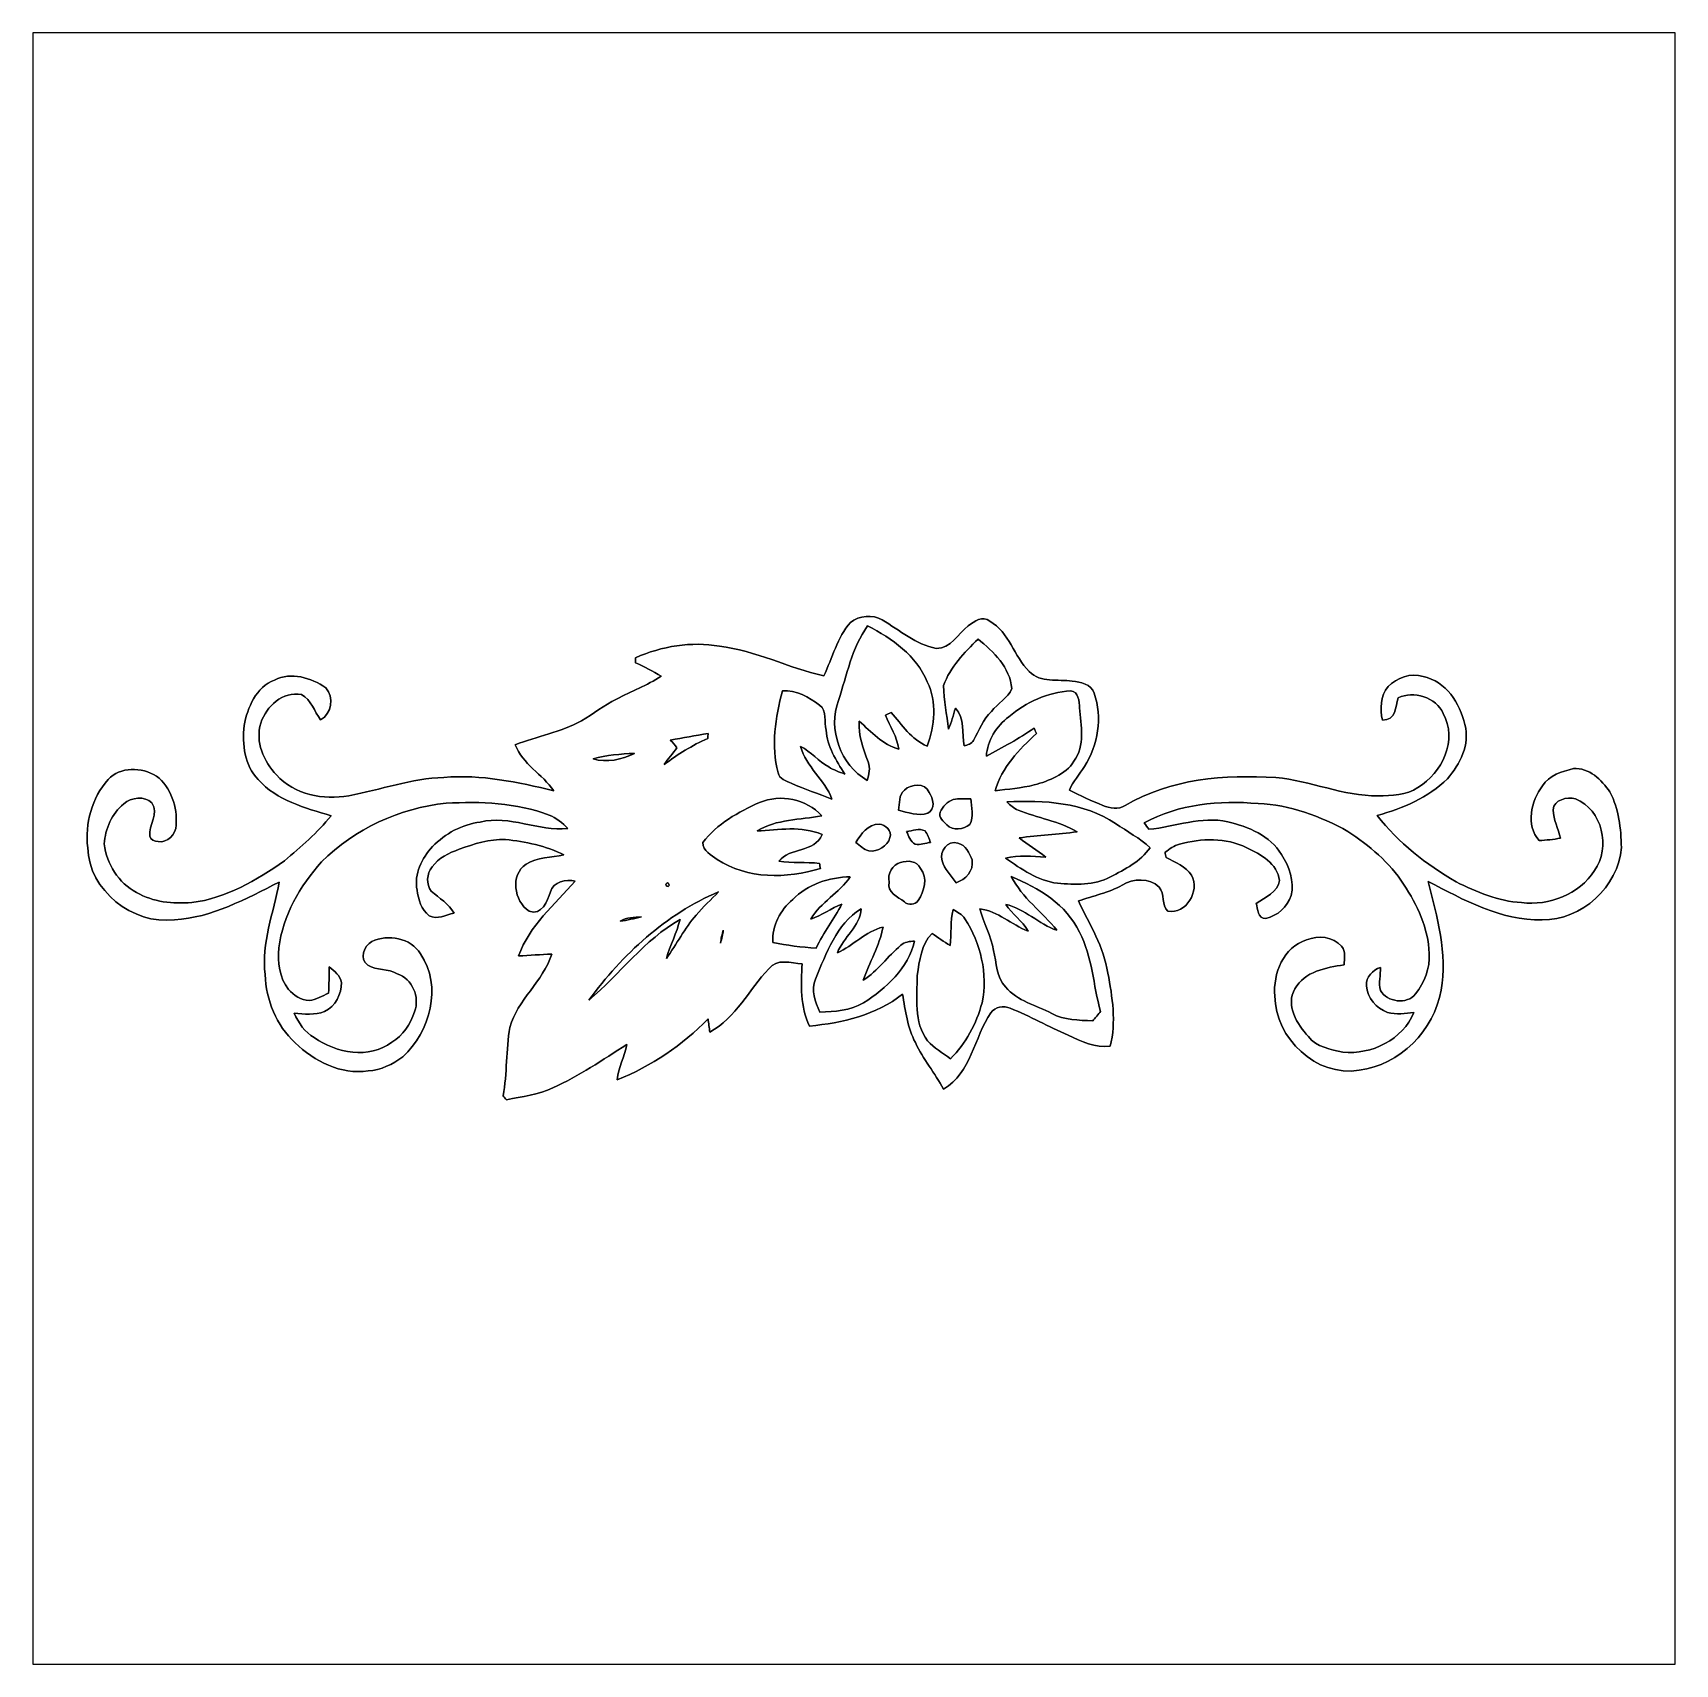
# Model space of a CAD drawing. Header units: centimetres. Extents: x -16.8 to 16.8, y -16.7 to 16.7.
import ezdxf

# ---------------------------------------------------------------- set-up
doc = ezdxf.new("R2010")
doc.units = ezdxf.units.CM
doc.header["$MEASUREMENT"] = 0
doc.layers.add('Layer 1', color=7, linetype='Continuous')

msp = doc.modelspace()

# ---------------------------------------------------------------- linework, layer by layer
at = {"layer": 'Layer 1', "color": 7}
for points, knots in [([(-16.77458, 16.66875), (-16.77458, 16.66875), (16.77458, 16.66875), (16.77458, 16.66875), (16.77458, 16.66875), (16.77458, 16.66875), (16.77458, -16.66875), (16.77458, -16.66875), (16.77458, -16.66875), (16.77458, -16.66875), (-16.77458, -16.66875), (-16.77458, -16.66875), (-16.77458, -16.66875), (-16.77458, -16.66875), (-16.77458, 16.66875), (-16.77458, 16.66875), (-16.77458, 16.66875), (-16.77458, 16.66875), (-16.77458, 16.66875), (-16.77458, 16.66875)], [0, 0, 0, 0, 0.16666667, 0.16666667, 0.16666667, 0.16666667, 0.33333333, 0.33333333, 0.33333333, 0.33333333, 0.5, 0.5, 0.5, 0.5, 0.66666667, 0.66666667, 0.66666667, 0.66666667, 1, 1, 1, 1]), ([(-0.07126, 4.62104), (-0.34431, 4.30953), (-0.43991, 3.89326), (-0.61771, 3.52743), (-0.61771, 3.52743), (-1.3395, 3.68723), (-2.00766, 4.05059), (-2.74814, 4.13209), (-2.74814, 4.13209), (-3.32669, 4.23757), (-3.92677, 4.13456), (-4.46123, 3.8989), (-4.46123, 3.8989), (-4.46123, 3.87315), (-4.46088, 3.82129), (-4.46088, 3.79518), (-4.46088, 3.79518), (-4.28096, 3.71546), (-4.1081, 3.62162), (-3.93947, 3.52002), (-3.93947, 3.52002), (-4.22628, 3.33269), (-4.55189, 3.21698), (-4.84999, 3.04976), (-4.84999, 3.04976), (-5.10681, 2.93158), (-5.32553, 2.75026), (-5.56824, 2.60809), (-5.56824, 2.60809), (-5.99228, 2.37737), (-6.47277, 2.28741), (-6.92221, 2.1209), (-6.92221, 2.1209), (-6.77122, 1.72438), (-6.36658, 1.51836), (-6.13057, 1.18039), (-6.13057, 1.18039), (-6.86576, 1.35467), (-7.61612, 1.51659), (-8.37777, 1.4538), (-8.37777, 1.4538), (-9.04275, 1.43157), (-9.6714, 1.19627), (-10.32016, 1.0795), (-10.32016, 1.0795), (-10.8398, 0.98037), (-11.43141, 1.09961), (-11.79724, 1.50248), (-11.79724, 1.50248), (-12.05936, 1.77976), (-12.23504, 2.1784), (-12.11721, 2.56258), (-12.11721, 2.56258), (-12.00573, 2.90654), (-11.66918, 3.21945), (-11.28501, 3.14713), (-11.28501, 3.14713), (-11.08816, 3.03812), (-11.02466, 2.79929), (-10.8966, 2.62714), (-10.8966, 2.62714), (-10.66835, 2.75449), (-10.61473, 3.09069), (-10.79112, 3.28295), (-10.79112, 3.28295), (-11.0871, 3.49038), (-11.49491, 3.61562), (-11.83675, 3.44311), (-11.83675, 3.44311), (-12.21528, 3.29706), (-12.3892, 2.88255), (-12.45941, 2.51143), (-12.45941, 2.51143), (-12.50139, 2.12901), (-12.45059, 1.70004), (-12.17224, 1.41005), (-12.17224, 1.41005), (-11.78913, 0.9779), (-11.21304, 0.83185), (-10.68352, 0.66957), (-10.68352, 0.66957), (-10.95904, 0.32244), (-11.29841, 0.03387), (-11.63496, -0.25188), (-11.63496, -0.25188), (-12.20505, -0.64805), (-12.82876, -1.01565), (-13.53009, -1.10631), (-13.53009, -1.10631), (-13.91214, -1.13136), (-14.32031, -1.09855), (-14.65509, -0.89641), (-14.65509, -0.89641), (-15.02551, -0.70944), (-15.26893, -0.31503), (-15.31585, 0.09208), (-15.31585, 0.09208), (-15.29891, 0.40323), (-15.1578, 0.71155), (-14.91827, 0.91405), (-14.91827, 0.91405), (-14.76022, 1.04316), (-14.49776, 1.08126), (-14.34218, 0.93204), (-14.34218, 0.93204), (-14.18872, 0.71649), (-14.41521, 0.48013), (-14.38698, 0.25188), (-14.38698, 0.25188), (-14.37675, 0.16933), (-14.27974, 0.15311), (-14.21271, 0.1397), (-14.21271, 0.1397), (-14.02151, 0.11183), (-13.85182, 0.29139), (-13.84618, 0.47519), (-13.84618, 0.47519), (-13.82219, 0.84384), (-13.94707, 1.25236), (-14.25187, 1.48026), (-14.25187, 1.48026), (-14.54503, 1.66123), (-14.99447, 1.68204), (-15.23612, 1.40723), (-15.23612, 1.40723), (-15.57126, 1.03258), (-15.71166, 0.51118), (-15.65416, 0.01588), (-15.65416, 0.01588), (-15.62523, -0.85937), (-14.73835, -1.55893), (-13.88286, -1.45768), (-13.88286, -1.45768), (-13.10781, -1.41429), (-12.42236, -1.0227), (-11.74256, -0.68827), (-11.74256, -0.68827), (-11.85122, -1.31551), (-12.11227, -1.92864), (-12.02937, -2.57704), (-12.02937, -2.57704), (-12.01244, -3.10021), (-11.79971, -3.61209), (-11.41659, -3.97263), (-11.41659, -3.97263), (-11.02572, -4.34799), (-10.48032, -4.62739), (-9.92505, -4.54625), (-9.92505, -4.54625), (-9.66611, -4.52543), (-9.42411, -4.41007), (-9.21703, -4.25909), (-9.21703, -4.25909), (-8.66175, -3.74403), (-8.40387, -2.81481), (-8.85472, -2.15336), (-8.85472, -2.15336), (-9.05616, -1.82245), (-9.51442, -1.74696), (-9.84991, -1.89724), (-9.84991, -1.89724), (-10.01113, -1.98861), (-10.1152, -2.26201), (-9.93316, -2.38337), (-9.93316, -2.38337), (-9.75325, -2.49731), (-9.51548, -2.44722), (-9.33168, -2.55905), (-9.33168, -2.55905), (-9.023, -2.66559), (-8.86425, -3.03354), (-8.97573, -3.33728), (-8.97573, -3.33728), (-9.06745, -3.58105), (-9.20609, -3.82976), (-9.44351, -3.95746), (-9.44351, -3.95746), (-9.90812, -4.31271), (-10.57593, -4.18148), (-11.02536, -3.86398), (-11.02536, -3.86398), (-11.22539, -3.75955), (-11.33934, -3.55988), (-11.43847, -3.36691), (-11.43847, -3.36691), (-11.22998, -3.38314), (-11.01478, -3.40854), (-10.81334, -3.33022), (-10.81334, -3.33022), (-10.59109, -3.22615), (-10.47291, -2.97427), (-10.46692, -2.73756), (-10.46692, -2.73756), (-10.50361, -2.60138), (-10.60909, -2.50155), (-10.71809, -2.4197), (-10.71809, -2.4197), (-10.72021, -2.59856), (-10.7248, -2.77742), (-10.73291, -2.95628), (-10.73291, -2.95628), (-10.86273, -3.01096), (-10.98691, -3.09386), (-11.13049, -3.10586), (-11.13049, -3.10586), (-11.30018, -3.11009), (-11.44199, -2.99226), (-11.55418, -2.87902), (-11.55418, -2.87902), (-11.73762, -2.64125), (-11.77431, -2.32445), (-11.74856, -2.03306), (-11.74856, -2.03306), (-11.66742, -1.36878), (-11.31676, -0.76376), (-10.87473, -0.27305), (-10.87473, -0.27305), (-10.20057, 0.40569), (-9.28017, 0.82409), (-8.33226, 0.92569), (-8.33226, 0.92569), (-7.626, 0.96414), (-6.89681, 0.93486), (-6.22864, 0.68157), (-6.22864, 0.68157), (-6.08118, 0.62336), (-5.95418, 0.52458), (-5.84553, 0.41063), (-5.84553, 0.41063), (-6.44913, 0.34255), (-7.03121, 0.69215), (-7.63376, 0.53904), (-7.63376, 0.53904), (-8.00559, 0.49283), (-8.35166, 0.30515), (-8.61166, 0.03951), (-8.61166, 0.03951), (-8.82403, -0.20003), (-8.99442, -0.51999), (-8.92563, -0.84984), (-8.92563, -0.84984), (-8.89811, -1.03999), (-8.84096, -1.25413), (-8.67692, -1.37336), (-8.67692, -1.37336), (-8.5157, -1.46579), (-8.33543, -1.35184), (-8.17069, -1.32398), (-8.17069, -1.32398), (-8.28005, -1.13136), (-8.4709, -1.01177), (-8.63459, -0.87207), (-8.63459, -0.87207), (-8.74783, -0.7299), (-8.72737, -0.51682), (-8.61871, -0.37783), (-8.61871, -0.37783), (-8.48819, -0.18874), (-8.27017, -0.09454), (-8.06344, -0.01341), (-8.06344, -0.01341), (-7.76076, 0.09137), (-7.44573, 0.19861), (-7.12047, 0.18239), (-7.12047, 0.18239), (-6.71089, 0.14041), (-6.29532, 0.0568), (-5.92596, -0.13194), (-5.92596, -0.13194), (-6.18455, -0.18309), (-6.46994, -0.17357), (-6.69784, -0.32138), (-6.69784, -0.32138), (-7.03333, -0.54363), (-6.94231, -1.06962), (-6.63857, -1.2827), (-6.63857, -1.2827), (-6.37611, -1.36843), (-6.26357, -1.08021), (-6.20007, -0.88688), (-6.20007, -0.88688), (-6.14574, -0.67486), (-5.88116, -0.62159), (-5.69383, -0.66957), (-5.69383, -0.66957), (-6.11893, -1.143), (-6.63434, -1.57621), (-6.85024, -2.19498), (-6.85024, -2.19498), (-6.62446, -2.1904), (-6.39974, -2.159), (-6.17361, -2.16076), (-6.17361, -2.16076), (-6.35247, -2.71992), (-6.87564, -3.08998), (-7.03263, -3.65619), (-7.03263, -3.65619), (-7.10847, -4.11798), (-7.08484, -4.59246), (-7.16668, -5.0546), (-7.16668, -5.0546), (-7.14481, -5.08071), (-7.12258, -5.10716), (-7.10001, -5.13397), (-7.10001, -5.13397), (-6.78004, -5.07083), (-6.44843, -5.03026), (-6.14962, -4.89091), (-6.14962, -4.89091), (-5.61728, -4.64926), (-5.13292, -4.31835), (-4.64044, -4.00685), (-4.64044, -4.00685), (-4.68383, -4.25309), (-4.82212, -4.47428), (-4.83835, -4.72616), (-4.83835, -4.72616), (-4.13703, -4.451), (-3.50626, -4.0192), (-2.98062, -3.48121), (-2.98062, -3.48121), (-2.97004, -3.57152), (-2.95875, -3.66183), (-2.94428, -3.75179), (-2.94428, -3.75179), (-2.41088, -3.45722), (-2.14348, -2.88466), (-1.74166, -2.45604), (-1.74166, -2.45604), (-1.57551, -2.23767), (-1.28482, -2.34668), (-1.05869, -2.35409), (-1.05869, -2.35409), (-1.08303, -2.78236), (-1.10419, -3.23391), (-0.90734, -3.62797), (-0.90734, -3.62797), (-0.23671, -3.56553), (0.45544, -3.40607), (0.99131, -2.97498), (0.99131, -2.97498), (1.05057, -3.31082), (1.08867, -3.66289), (1.25518, -3.96699), (1.25518, -3.96699), (1.41076, -4.3053), (1.65276, -4.59211), (1.83127, -4.91737), (1.83127, -4.91737), (2.38866, -4.58611), (2.45816, -3.86362), (2.79365, -3.35633), (2.79365, -3.35633), (2.88219, -3.23427), (3.05752, -3.20746), (3.19158, -3.26284), (3.19158, -3.26284), (3.59622, -3.42441), (3.97369, -3.64666), (4.37586, -3.81423), (4.37586, -3.81423), (4.64361, -3.94688), (4.92795, -4.07211), (5.23593, -4.04072), (5.23593, -4.04072), (5.35764, -3.54506), (5.28002, -3.03671), (5.18548, -2.54494), (5.18548, -2.54494), (5.10258, -2.0133), (4.81259, -1.55116), (4.58541, -1.0728), (4.58541, -1.0728), (4.88491, -0.96767), (5.20171, -0.90523), (5.4797, -0.74683), (5.4797, -0.74683), (5.70442, -0.61454), (6.04026, -0.5909), (6.23147, -0.78952), (6.23147, -0.78952), (6.36164, -0.92569), (6.27027, -1.15641), (6.41068, -1.28305), (6.41068, -1.28305), (6.79203, -1.34056), (7.06684, -0.87418), (6.89681, -0.5461), (6.89681, -0.5461), (6.77616, -0.36407), (6.56202, -0.28575), (6.37822, -0.1838), (6.37822, -0.1838), (6.37222, -0.15699), (6.36023, -0.10301), (6.35388, -0.07585), (6.35388, -0.07585), (6.4456, -0.01058), (6.53768, 0.06103), (6.6488, 0.0889), (6.6488, 0.0889), (7.09577, 0.21167), (7.59848, 0.22789), (8.02217, 0.01517), (8.02217, 0.01517), (8.30933, -0.11889), (8.64447, -0.30586), (8.6928, -0.65299), (8.6928, -0.65299), (8.65611, -0.89535), (8.39752, -0.99766), (8.21761, -1.12219), (8.21761, -1.12219), (8.24442, -1.2319), (8.249, -1.43898), (8.41269, -1.42804), (8.41269, -1.42804), (8.65223, -1.37583), (8.85437, -1.19309), (8.93269, -0.95991), (8.93269, -0.95991), (8.99195, -0.66604), (8.89106, -0.36865), (8.73196, -0.12383), (8.73196, -0.12383), (8.50582, 0.26388), (8.05251, 0.44626), (7.63729, 0.54539), (7.63729, 0.54539), (7.09189, 0.66746), (6.56202, 0.44521), (6.02544, 0.39194), (6.02544, 0.39194), (5.99334, 0.43639), (5.96159, 0.48084), (5.92984, 0.52493), (5.92984, 0.52493), (6.63363, 0.91193), (7.46901, 0.98707), (8.25676, 0.91828), (8.25676, 0.91828), (8.90376, 0.89041), (9.52853, 0.66322), (10.08909, 0.34854), (10.08909, 0.34854), (10.52371, 0.05644), (10.94564, -0.28222), (11.22786, -0.73096), (11.22786, -0.73096), (11.50867, -1.15147), (11.73127, -1.63336), (11.75209, -2.1463), (11.75209, -2.1463), (11.76549, -2.44334), (11.65754, -2.74038), (11.47198, -2.97039), (11.47198, -2.97039), (11.29347, -3.19723), (10.89131, -3.14149), (10.75302, -2.90019), (10.75302, -2.90019), (10.71174, -2.74743), (10.75937, -2.58621), (10.75549, -2.43064), (10.75549, -2.43064), (10.59215, -2.4825), (10.46127, -2.62714), (10.46621, -2.80494), (10.46621, -2.80494), (10.48738, -3.04906), (10.66906, -3.26813), (10.89801, -3.35033), (10.89801, -3.35033), (11.07652, -3.40289), (11.2589, -3.36515), (11.43917, -3.34998), (11.43917, -3.34998), (11.21234, -3.90525), (10.57028, -4.22028), (9.98855, -4.16243), (9.98855, -4.16243), (9.73914, -4.10104), (9.44527, -4.06576), (9.28229, -3.84069), (9.28229, -3.84069), (9.05298, -3.59692), (8.80992, -3.20252), (9.00818, -2.86879), (9.00818, -2.86879), (9.19727, -2.50684), (9.64918, -2.43805), (10.01007, -2.37596), (10.01007, -2.37596), (10.01536, -2.25037), (10.0517, -2.10432), (9.96174, -1.99884), (9.96174, -1.99884), (9.78958, -1.79987), (9.47949, -1.76848), (9.24666, -1.86902), (9.24666, -1.86902), (8.7757, -2.00801), (8.55274, -2.55905), (8.59755, -3.01484), (8.59755, -3.01484), (8.60425, -3.87844), (9.44245, -4.67748), (10.31875, -4.53037), (10.31875, -4.53037), (11.15025, -4.43089), (11.85051, -3.71228), (11.99586, -2.89631), (11.99586, -2.89631), (12.12638, -2.14348), (11.90978, -1.39524), (11.72774, -0.67134), (11.72774, -0.67134), (12.45376, -1.05022), (13.21188, -1.47638), (14.05678, -1.45697), (14.05678, -1.45697), (14.86464, -1.47108), (15.61359, -0.78211), (15.67709, 0.01905), (15.67709, 0.01905), (15.66721, 0.40428), (15.62594, 0.80963), (15.44285, 1.15535), (15.44285, 1.15535), (15.27316, 1.40229), (15.01881, 1.657), (14.69461, 1.63301), (14.69461, 1.63301), (14.46283, 1.57339), (14.19895, 1.49789), (14.06631, 1.27952), (14.06631, 1.27952), (13.82712, 0.97261), (13.72129, 0.47872), (13.99328, 0.16192), (13.99328, 0.16192), (14.13827, 0.16933), (14.28503, 0.18627), (14.42932, 0.20955), (14.42932, 0.20955), (14.38981, 0.40534), (14.28503, 0.58843), (14.27974, 0.79022), (14.27974, 0.79022), (14.29914, 0.99942), (14.56584, 1.0608), (14.73553, 1.01247), (14.73553, 1.01247), (15.29397, 0.80081), (15.45449, 0.01729), (15.12887, -0.45226), (15.12887, -0.45226), (14.81314, -0.93663), (14.19966, -1.17404), (13.63557, -1.10631), (13.63557, -1.10631), (13.16284, -1.08056), (12.71764, -0.89076), (12.29995, -0.6798), (12.29995, -0.6798), (11.69352, -0.3242), (11.11885, 0.11465), (10.68952, 0.67663), (10.68952, 0.67663), (11.21057, 0.82091), (11.73374, 1.03576), (12.12074, 1.42593), (12.12074, 1.42593), (12.38321, 1.72261), (12.58782, 2.12619), (12.47846, 2.53259), (12.47846, 2.53259), (12.37156, 2.96333), (12.09887, 3.42724), (11.62509, 3.51226), (11.62509, 3.51226), (11.36897, 3.59657), (11.0938, 3.48862), (10.90895, 3.30835), (10.90895, 3.30835), (10.75831, 3.11538), (10.73609, 2.85256), (10.79712, 2.62184), (10.79712, 2.62184), (11.07475, 2.61796), (11.05747, 2.8956), (11.11497, 3.07693), (11.11497, 3.07693), (11.42753, 3.23885), (11.8939, 3.08751), (12.03642, 2.75872), (12.03642, 2.75872), (12.33241, 2.22426), (12.01843, 1.53741), (11.52102, 1.24919), (11.52102, 1.24919), (11.28536, 1.08514), (10.98303, 1.07668), (10.70681, 1.07703), (10.70681, 1.07703), (9.99102, 1.06962), (9.32603, 1.38571), (8.61942, 1.44956), (8.61942, 1.44956), (7.57414, 1.51236), (6.45689, 1.4284), (5.53791, 0.87736), (5.53791, 0.87736), (5.39891, 0.79093), (5.2264, 0.82303), (5.08353, 0.88159), (5.08353, 0.88159), (4.85069, 0.97508), (4.62033, 1.07597), (4.39914, 1.19415), (4.39914, 1.19415), (4.47675, 1.37054), (4.60939, 1.51236), (4.70641, 1.67711), (4.70641, 1.67711), (4.98651, 2.11526), (5.07965, 2.67723), (4.90537, 3.17359), (4.90537, 3.17359), (4.84646, 3.35598), (4.62456, 3.40607), (4.45841, 3.41771), (4.45841, 3.41771), (4.16666, 3.46816), (3.81176, 3.37573), (3.58105, 3.61527), (3.58105, 3.61527), (3.26637, 3.9243), (3.17288, 4.41572), (2.7746, 4.64679), (2.7746, 4.64679), (2.63243, 4.76991), (2.45145, 4.63938), (2.33151, 4.54836), (2.33151, 4.54836), (2.12443, 4.39208), (1.97873, 4.07599), (1.68028, 4.08834), (1.68028, 4.08834), (1.26118, 4.16384), (0.9338, 4.4637), (0.57609, 4.67007), (0.57609, 4.67007), (0.37888, 4.78825), (0.1076, 4.76003), (-0.07126, 4.62104)], [0, 0, 0, 0, 0.00606061, 0.00606061, 0.00606061, 0.00606061, 0.01212121, 0.01212121, 0.01212121, 0.01212121, 0.01818182, 0.01818182, 0.01818182, 0.01818182, 0.02424242, 0.02424242, 0.02424242, 0.02424242, 0.03030303, 0.03030303, 0.03030303, 0.03030303, 0.03636364, 0.03636364, 0.03636364, 0.03636364, 0.04242424, 0.04242424, 0.04242424, 0.04242424, 0.04848485, 0.04848485, 0.04848485, 0.04848485, 0.05454545, 0.05454545, 0.05454545, 0.05454545, 0.06060606, 0.06060606, 0.06060606, 0.06060606, 0.06666667, 0.06666667, 0.06666667, 0.06666667, 0.07272727, 0.07272727, 0.07272727, 0.07272727, 0.07878788, 0.07878788, 0.07878788, 0.07878788, 0.08484848, 0.08484848, 0.08484848, 0.08484848, 0.09090909, 0.09090909, 0.09090909, 0.09090909, 0.0969697, 0.0969697, 0.0969697, 0.0969697, 0.1030303, 0.1030303, 0.1030303, 0.1030303, 0.10909091, 0.10909091, 0.10909091, 0.10909091, 0.11515152, 0.11515152, 0.11515152, 0.11515152, 0.12121212, 0.12121212, 0.12121212, 0.12121212, 0.12727273, 0.12727273, 0.12727273, 0.12727273, 0.13333333, 0.13333333, 0.13333333, 0.13333333, 0.13939394, 0.13939394, 0.13939394, 0.13939394, 0.14545455, 0.14545455, 0.14545455, 0.14545455, 0.15151515, 0.15151515, 0.15151515, 0.15151515, 0.15757576, 0.15757576, 0.15757576, 0.15757576, 0.16363636, 0.16363636, 0.16363636, 0.16363636, 0.16969697, 0.16969697, 0.16969697, 0.16969697, 0.17575758, 0.17575758, 0.17575758, 0.17575758, 0.18181818, 0.18181818, 0.18181818, 0.18181818, 0.18787879, 0.18787879, 0.18787879, 0.18787879, 0.19393939, 0.19393939, 0.19393939, 0.19393939, 0.2, 0.2, 0.2, 0.2, 0.20606061, 0.20606061, 0.20606061, 0.20606061, 0.21212121, 0.21212121, 0.21212121, 0.21212121, 0.21818182, 0.21818182, 0.21818182, 0.21818182, 0.22424242, 0.22424242, 0.22424242, 0.22424242, 0.23030303, 0.23030303, 0.23030303, 0.23030303, 0.23636364, 0.23636364, 0.23636364, 0.23636364, 0.24242424, 0.24242424, 0.24242424, 0.24242424, 0.24848485, 0.24848485, 0.24848485, 0.24848485, 0.25454545, 0.25454545, 0.25454545, 0.25454545, 0.26060606, 0.26060606, 0.26060606, 0.26060606, 0.26666667, 0.26666667, 0.26666667, 0.26666667, 0.27272727, 0.27272727, 0.27272727, 0.27272727, 0.27878788, 0.27878788, 0.27878788, 0.27878788, 0.28484848, 0.28484848, 0.28484848, 0.28484848, 0.29090909, 0.29090909, 0.29090909, 0.29090909, 0.2969697, 0.2969697, 0.2969697, 0.2969697, 0.3030303, 0.3030303, 0.3030303, 0.3030303, 0.30909091, 0.30909091, 0.30909091, 0.30909091, 0.31515152, 0.31515152, 0.31515152, 0.31515152, 0.32121212, 0.32121212, 0.32121212, 0.32121212, 0.32727273, 0.32727273, 0.32727273, 0.32727273, 0.33333333, 0.33333333, 0.33333333, 0.33333333, 0.33939394, 0.33939394, 0.33939394, 0.33939394, 0.34545455, 0.34545455, 0.34545455, 0.34545455, 0.35151515, 0.35151515, 0.35151515, 0.35151515, 0.35757576, 0.35757576, 0.35757576, 0.35757576, 0.36363636, 0.36363636, 0.36363636, 0.36363636, 0.36969697, 0.36969697, 0.36969697, 0.36969697, 0.37575758, 0.37575758, 0.37575758, 0.37575758, 0.38181818, 0.38181818, 0.38181818, 0.38181818, 0.38787879, 0.38787879, 0.38787879, 0.38787879, 0.39393939, 0.39393939, 0.39393939, 0.39393939, 0.4, 0.4, 0.4, 0.4, 0.40606061, 0.40606061, 0.40606061, 0.40606061, 0.41212121, 0.41212121, 0.41212121, 0.41212121, 0.41818182, 0.41818182, 0.41818182, 0.41818182, 0.42424242, 0.42424242, 0.42424242, 0.42424242, 0.43030303, 0.43030303, 0.43030303, 0.43030303, 0.43636364, 0.43636364, 0.43636364, 0.43636364, 0.44242424, 0.44242424, 0.44242424, 0.44242424, 0.44848485, 0.44848485, 0.44848485, 0.44848485, 0.45454545, 0.45454545, 0.45454545, 0.45454545, 0.46060606, 0.46060606, 0.46060606, 0.46060606, 0.46666667, 0.46666667, 0.46666667, 0.46666667, 0.47272727, 0.47272727, 0.47272727, 0.47272727, 0.47878788, 0.47878788, 0.47878788, 0.47878788, 0.48484848, 0.48484848, 0.48484848, 0.48484848, 0.49090909, 0.49090909, 0.49090909, 0.49090909, 0.4969697, 0.4969697, 0.4969697, 0.4969697, 0.5030303, 0.5030303, 0.5030303, 0.5030303, 0.50909091, 0.50909091, 0.50909091, 0.50909091, 0.51515152, 0.51515152, 0.51515152, 0.51515152, 0.52121212, 0.52121212, 0.52121212, 0.52121212, 0.52727273, 0.52727273, 0.52727273, 0.52727273, 0.53333333, 0.53333333, 0.53333333, 0.53333333, 0.53939394, 0.53939394, 0.53939394, 0.53939394, 0.54545455, 0.54545455, 0.54545455, 0.54545455, 0.55151515, 0.55151515, 0.55151515, 0.55151515, 0.55757576, 0.55757576, 0.55757576, 0.55757576, 0.56363636, 0.56363636, 0.56363636, 0.56363636, 0.56969697, 0.56969697, 0.56969697, 0.56969697, 0.57575758, 0.57575758, 0.57575758, 0.57575758, 0.58181818, 0.58181818, 0.58181818, 0.58181818, 0.58787879, 0.58787879, 0.58787879, 0.58787879, 0.59393939, 0.59393939, 0.59393939, 0.59393939, 0.6, 0.6, 0.6, 0.6, 0.60606061, 0.60606061, 0.60606061, 0.60606061, 0.61212121, 0.61212121, 0.61212121, 0.61212121, 0.61818182, 0.61818182, 0.61818182, 0.61818182, 0.62424242, 0.62424242, 0.62424242, 0.62424242, 0.63030303, 0.63030303, 0.63030303, 0.63030303, 0.63636364, 0.63636364, 0.63636364, 0.63636364, 0.64242424, 0.64242424, 0.64242424, 0.64242424, 0.64848485, 0.64848485, 0.64848485, 0.64848485, 0.65454545, 0.65454545, 0.65454545, 0.65454545, 0.66060606, 0.66060606, 0.66060606, 0.66060606, 0.66666667, 0.66666667, 0.66666667, 0.66666667, 0.67272727, 0.67272727, 0.67272727, 0.67272727, 0.67878788, 0.67878788, 0.67878788, 0.67878788, 0.68484848, 0.68484848, 0.68484848, 0.68484848, 0.69090909, 0.69090909, 0.69090909, 0.69090909, 0.6969697, 0.6969697, 0.6969697, 0.6969697, 0.7030303, 0.7030303, 0.7030303, 0.7030303, 0.70909091, 0.70909091, 0.70909091, 0.70909091, 0.71515152, 0.71515152, 0.71515152, 0.71515152, 0.72121212, 0.72121212, 0.72121212, 0.72121212, 0.72727273, 0.72727273, 0.72727273, 0.72727273, 0.73333333, 0.73333333, 0.73333333, 0.73333333, 0.73939394, 0.73939394, 0.73939394, 0.73939394, 0.74545455, 0.74545455, 0.74545455, 0.74545455, 0.75151515, 0.75151515, 0.75151515, 0.75151515, 0.75757576, 0.75757576, 0.75757576, 0.75757576, 0.76363636, 0.76363636, 0.76363636, 0.76363636, 0.76969697, 0.76969697, 0.76969697, 0.76969697, 0.77575758, 0.77575758, 0.77575758, 0.77575758, 0.78181818, 0.78181818, 0.78181818, 0.78181818, 0.78787879, 0.78787879, 0.78787879, 0.78787879, 0.79393939, 0.79393939, 0.79393939, 0.79393939, 0.8, 0.8, 0.8, 0.8, 0.80606061, 0.80606061, 0.80606061, 0.80606061, 0.81212121, 0.81212121, 0.81212121, 0.81212121, 0.81818182, 0.81818182, 0.81818182, 0.81818182, 0.82424242, 0.82424242, 0.82424242, 0.82424242, 0.83030303, 0.83030303, 0.83030303, 0.83030303, 0.83636364, 0.83636364, 0.83636364, 0.83636364, 0.84242424, 0.84242424, 0.84242424, 0.84242424, 0.84848485, 0.84848485, 0.84848485, 0.84848485, 0.85454545, 0.85454545, 0.85454545, 0.85454545, 0.86060606, 0.86060606, 0.86060606, 0.86060606, 0.86666667, 0.86666667, 0.86666667, 0.86666667, 0.87272727, 0.87272727, 0.87272727, 0.87272727, 0.87878788, 0.87878788, 0.87878788, 0.87878788, 0.88484848, 0.88484848, 0.88484848, 0.88484848, 0.89090909, 0.89090909, 0.89090909, 0.89090909, 0.8969697, 0.8969697, 0.8969697, 0.8969697, 0.9030303, 0.9030303, 0.9030303, 0.9030303, 0.90909091, 0.90909091, 0.90909091, 0.90909091, 0.91515152, 0.91515152, 0.91515152, 0.91515152, 0.92121212, 0.92121212, 0.92121212, 0.92121212, 0.92727273, 0.92727273, 0.92727273, 0.92727273, 0.93333333, 0.93333333, 0.93333333, 0.93333333, 0.93939394, 0.93939394, 0.93939394, 0.93939394, 0.94545455, 0.94545455, 0.94545455, 0.94545455, 0.95151515, 0.95151515, 0.95151515, 0.95151515, 0.95757576, 0.95757576, 0.95757576, 0.95757576, 0.96363636, 0.96363636, 0.96363636, 0.96363636, 0.96969697, 0.96969697, 0.96969697, 0.96969697, 0.97575758, 0.97575758, 0.97575758, 0.97575758, 0.98181818, 0.98181818, 0.98181818, 0.98181818, 0.98787879, 0.98787879, 0.98787879, 0.98787879, 1, 1, 1, 1]), ([(-0.31609, 3.02754), (-0.1464, 3.54295), (-0.04586, 4.10139), (0.27834, 4.54942), (0.27834, 4.54942), (0.77788, 4.28872), (1.27811, 3.94723), (1.49754, 3.40395), (1.49754, 3.40395), (1.69827, 2.98979), (1.64994, 2.51319), (1.49401, 2.09374), (1.49401, 2.09374), (1.17334, 2.22497), (0.9779, 2.52836), (0.76129, 2.7813), (0.76129, 2.7813), (0.72108, 2.76366), (0.68121, 2.74602), (0.64135, 2.72803), (0.64135, 2.72803), (0.73519, 2.49555), (0.87806, 2.28177), (0.91757, 2.02918), (0.91757, 2.02918), (0.5842, 2.11561), (0.35419, 2.38372), (0.10548, 2.60174), (0.10548, 2.60174), (0.08537, 2.31246), (0.18309, 2.03694), (0.28787, 1.77341), (0.28787, 1.77341), (0.33831, 1.64959), (0.3048, 1.51518), (0.27093, 1.39241), (0.27093, 1.39241), (-0.27728, 1.69898), (-0.5394, 2.44157), (-0.31609, 3.02754)], [0, 0, 0, 0, 0.09090909, 0.09090909, 0.09090909, 0.09090909, 0.18181818, 0.18181818, 0.18181818, 0.18181818, 0.27272727, 0.27272727, 0.27272727, 0.27272727, 0.36363636, 0.36363636, 0.36363636, 0.36363636, 0.45454545, 0.45454545, 0.45454545, 0.45454545, 0.54545455, 0.54545455, 0.54545455, 0.54545455, 0.63636364, 0.63636364, 0.63636364, 0.63636364, 0.72727273, 0.72727273, 0.72727273, 0.72727273, 0.81818182, 0.81818182, 0.81818182, 0.81818182, 1, 1, 1, 1]), ([(1.82951, 3.32881), (1.9625, 3.71016), (2.25496, 4.00085), (2.53365, 4.28096), (2.53365, 4.28096), (2.85044, 4.02449), (3.18805, 3.69817), (3.22404, 3.26708), (3.22404, 3.26708), (3.1429, 3.06881), (2.93335, 2.96757), (2.80811, 2.80106), (2.80811, 2.80106), (2.63525, 2.63807), (2.55517, 2.41124), (2.43981, 2.21015), (2.43981, 2.21015), (2.4063, 2.13395), (2.3174, 2.12161), (2.24825, 2.0955), (2.24825, 2.0955), (2.20416, 2.35514), (2.27365, 2.66277), (2.07116, 2.86597), (2.07116, 2.86597), (2.02847, 2.72274), (1.98755, 2.5781), (1.93357, 2.4384), (1.93357, 2.4384), (1.89442, 2.73438), (1.83868, 3.03001), (1.82951, 3.32881)], [0, 0, 0, 0, 0.11111111, 0.11111111, 0.11111111, 0.11111111, 0.22222222, 0.22222222, 0.22222222, 0.22222222, 0.33333333, 0.33333333, 0.33333333, 0.33333333, 0.44444444, 0.44444444, 0.44444444, 0.44444444, 0.55555556, 0.55555556, 0.55555556, 0.55555556, 0.66666667, 0.66666667, 0.66666667, 0.66666667, 0.77777778, 0.77777778, 0.77777778, 0.77777778, 1, 1, 1, 1]), ([(-1.46368, 3.2191), (-1.17581, 3.24838), (-0.92393, 3.09033), (-0.70168, 2.92911), (-0.70168, 2.92911), (-0.54222, 2.81552), (-0.61771, 2.58339), (-0.56833, 2.42147), (-0.56833, 2.42147), (-0.55104, 2.08421), (-0.36266, 1.79776), (-0.18803, 1.52224), (-0.18803, 1.52224), (-0.30092, 1.56281), (-0.4131, 1.60655), (-0.51717, 1.66688), (-0.51717, 1.66688), (-0.72602, 1.78153), (-0.87595, 1.97908), (-1.09114, 2.08386), (-1.09114, 2.08386), (-0.97966, 1.66758), (-0.59761, 1.41005), (-0.44979, 1.01106), (-0.44979, 1.01106), (-0.72849, 1.11442), (-1.00718, 1.21779), (-1.28129, 1.33174), (-1.28129, 1.33174), (-1.37971, 1.38748), (-1.52964, 1.41852), (-1.55187, 1.54869), (-1.55187, 1.54869), (-1.69651, 2.09868), (-1.60726, 2.67864), (-1.46368, 3.2191)], [0, 0, 0, 0, 0.1, 0.1, 0.1, 0.1, 0.2, 0.2, 0.2, 0.2, 0.3, 0.3, 0.3, 0.3, 0.4, 0.4, 0.4, 0.4, 0.5, 0.5, 0.5, 0.5, 0.6, 0.6, 0.6, 0.6, 0.7, 0.7, 0.7, 0.7, 0.8, 0.8, 0.8, 0.8, 1, 1, 1, 1]), ([(3.16265, 2.69346), (3.51508, 2.99332), (3.96169, 3.18841), (4.42454, 3.22192), (4.42454, 3.22192), (4.59211, 3.21239), (4.5974, 2.99579), (4.60939, 2.87655), (4.60939, 2.87655), (4.63303, 2.51354), (4.72722, 2.10185), (4.49404, 1.784), (4.49404, 1.784), (4.31482, 1.50142), (3.98568, 1.38783), (3.68159, 1.29787), (3.68159, 1.29787), (3.41877, 1.23649), (3.1496, 1.21003), (2.88149, 1.18145), (2.88149, 1.18145), (3.01943, 1.65241), (3.37432, 2.02494), (3.72745, 2.35126), (3.72745, 2.35126), (3.71122, 2.38866), (3.69535, 2.4257), (3.67982, 2.46239), (3.67982, 2.46239), (3.37291, 2.24049), (3.03389, 2.07081), (2.7051, 1.88489), (2.7051, 1.88489), (2.72097, 2.20663), (2.91324, 2.49908), (3.16265, 2.69346)], [0, 0, 0, 0, 0.1, 0.1, 0.1, 0.1, 0.2, 0.2, 0.2, 0.2, 0.3, 0.3, 0.3, 0.3, 0.4, 0.4, 0.4, 0.4, 0.5, 0.5, 0.5, 0.5, 0.6, 0.6, 0.6, 0.6, 0.7, 0.7, 0.7, 0.7, 0.8, 0.8, 0.8, 0.8, 1, 1, 1, 1]), ([(-3.75214, 2.21544), (-3.49532, 2.26131), (-3.2385, 2.30964), (-2.98097, 2.35162), (-2.98097, 2.35162), (-2.98274, 2.32586), (-2.98556, 2.27436), (-2.98732, 2.24861), (-2.98732, 2.24861), (-3.30447, 2.10855), (-3.59833, 1.9244), (-3.87703, 1.71873), (-3.87703, 1.71873), (-3.79836, 1.83833), (-3.69429, 1.93887), (-3.61844, 2.06022), (-3.61844, 2.06022), (-3.65689, 2.11702), (-3.70628, 2.165), (-3.75214, 2.21544)], [0, 0, 0, 0, 0.16666667, 0.16666667, 0.16666667, 0.16666667, 0.33333333, 0.33333333, 0.33333333, 0.33333333, 0.5, 0.5, 0.5, 0.5, 0.66666667, 0.66666667, 0.66666667, 0.66666667, 1, 1, 1, 1]), ([(-5.33083, 1.83374), (-5.05566, 1.91311), (-4.76779, 1.9304), (-4.48275, 1.94381), (-4.48275, 1.94381), (-4.7438, 1.81892), (-5.04754, 1.74413), (-5.33083, 1.83374)], [0, 0, 0, 0, 0.33333333, 0.33333333, 0.33333333, 0.33333333, 1, 1, 1, 1]), ([(1.02941, 1.19274), (1.16522, 1.32503), (1.45203, 1.34973), (1.53494, 1.14723), (1.53494, 1.14723), (1.61925, 1.02517), (1.67181, 0.79516), (1.50671, 0.72073), (1.50671, 0.72073), (1.31022, 0.65828), (1.09926, 0.73448), (0.90876, 0.78423), (0.90876, 0.78423), (0.93909, 0.91581), (0.90699, 1.09679), (1.02941, 1.19274)], [0, 0, 0, 0, 0.2, 0.2, 0.2, 0.2, 0.4, 0.4, 0.4, 0.4, 0.6, 0.6, 0.6, 0.6, 1, 1, 1, 1]), ([(-1.92899, 0.94051), (-1.50072, 1.11831), (-0.97437, 1.01318), (-0.65969, 0.66993), (-0.65969, 0.66993), (-1.10243, 0.58208), (-1.58291, 0.60219), (-1.97944, 0.35913), (-1.97944, 0.35913), (-1.53529, 0.38171), (-1.07633, 0.46814), (-0.65264, 0.2861), (-0.65264, 0.2861), (-0.80539, -0.09102), (-1.30881, 0.0314), (-1.53635, -0.26106), (-1.53635, -0.26106), (-1.26153, -0.30445), (-0.98178, -0.26952), (-0.70591, -0.30586), (-0.70591, -0.30586), (-0.70062, -0.33161), (-0.69003, -0.38347), (-0.68474, -0.40958), (-0.68474, -0.40958), (-1.37372, -0.61666), (-2.1784, -0.63077), (-2.79718, -0.22225), (-2.79718, -0.22225), (-2.91606, -0.13617), (-3.08786, -0.04904), (-3.09033, 0.11994), (-3.09033, 0.11994), (-2.79788, 0.50483), (-2.36291, 0.74718), (-1.92899, 0.94051)], [0, 0, 0, 0, 0.1, 0.1, 0.1, 0.1, 0.2, 0.2, 0.2, 0.2, 0.3, 0.3, 0.3, 0.3, 0.4, 0.4, 0.4, 0.4, 0.5, 0.5, 0.5, 0.5, 0.6, 0.6, 0.6, 0.6, 0.7, 0.7, 0.7, 0.7, 0.8, 0.8, 0.8, 0.8, 1, 1, 1, 1]), ([(2.02882, 1.00013), (2.14559, 1.02623), (2.26836, 1.01247), (2.38725, 1.016), (2.38725, 1.016), (2.39466, 0.84243), (2.4511, 0.65405), (2.36573, 0.49177), (2.36573, 0.49177), (2.23732, 0.38594), (2.02001, 0.35948), (1.89548, 0.48436), (1.89548, 0.48436), (1.83127, 0.55033), (1.71732, 0.63817), (1.76248, 0.74366), (1.76248, 0.74366), (1.81469, 0.85725), (1.90994, 0.95673), (2.02882, 1.00013)], [0, 0, 0, 0, 0.16666667, 0.16666667, 0.16666667, 0.16666667, 0.33333333, 0.33333333, 0.33333333, 0.33333333, 0.5, 0.5, 0.5, 0.5, 0.66666667, 0.66666667, 0.66666667, 0.66666667, 1, 1, 1, 1]), ([(3.12279, 0.95074), (3.87738, 0.99131), (4.69618, 0.94509), (5.34458, 0.51188), (5.34458, 0.51188), (5.58024, 0.34749), (5.83671, 0.20955), (6.05084, 0.01623), (6.05084, 0.01623), (5.85364, -0.26529), (5.53332, -0.4258), (5.23663, -0.58067), (5.23663, -0.58067), (4.90502, -0.75636), (4.51803, -0.73836), (4.15572, -0.7112), (4.15572, -0.7112), (3.75708, -0.65864), (3.41595, -0.42228), (3.09633, -0.19579), (3.09633, -0.19579), (3.36303, -0.12383), (3.64314, -0.16439), (3.91548, -0.17568), (3.91548, -0.17568), (3.74579, -0.03069), (3.54647, 0.07338), (3.37679, 0.21802), (3.37679, 0.21802), (3.76837, 0.27093), (4.16489, 0.28081), (4.55577, 0.3429), (4.55577, 0.3429), (4.18077, 0.55809), (3.74932, 0.62724), (3.35104, 0.78423), (3.35104, 0.78423), (3.26037, 0.81703), (3.19193, 0.88724), (3.12279, 0.95074)], [0, 0, 0, 0, 0.09090909, 0.09090909, 0.09090909, 0.09090909, 0.18181818, 0.18181818, 0.18181818, 0.18181818, 0.27272727, 0.27272727, 0.27272727, 0.27272727, 0.36363636, 0.36363636, 0.36363636, 0.36363636, 0.45454545, 0.45454545, 0.45454545, 0.45454545, 0.54545455, 0.54545455, 0.54545455, 0.54545455, 0.63636364, 0.63636364, 0.63636364, 0.63636364, 0.72727273, 0.72727273, 0.72727273, 0.72727273, 0.81818182, 0.81818182, 0.81818182, 0.81818182, 1, 1, 1, 1]), ([(0.03528, 0.12347), (0.14111, 0.2981), (0.28751, 0.49318), (0.51223, 0.49848), (0.51223, 0.49848), (0.63641, 0.48507), (0.78846, 0.36089), (0.73343, 0.22437), (0.73343, 0.22437), (0.68509, 0.04163), (0.48436, -0.06985), (0.30163, -0.0508), (0.30163, -0.0508), (0.19791, -0.02046), (0.11994, 0.06068), (0.03528, 0.12347)], [0, 0, 0, 0, 0.2, 0.2, 0.2, 0.2, 0.4, 0.4, 0.4, 0.4, 0.6, 0.6, 0.6, 0.6, 1, 1, 1, 1]), ([(1.0735, 0.34749), (1.19592, 0.35878), (1.3335, 0.42086), (1.45062, 0.35983), (1.45062, 0.35983), (1.50742, 0.29281), (1.53141, 0.20602), (1.56457, 0.12594), (1.56457, 0.12594), (1.46156, 0.11254), (1.35643, 0.06562), (1.25201, 0.08996), (1.25201, 0.08996), (1.14935, 0.13476), (1.11972, 0.25612), (1.0735, 0.34749)], [0, 0, 0, 0, 0.2, 0.2, 0.2, 0.2, 0.4, 0.4, 0.4, 0.4, 0.6, 0.6, 0.6, 0.6, 1, 1, 1, 1]), ([(1.80058, -0.24941), (1.7399, -0.06456), (1.91311, 0.18168), (2.12055, 0.10724), (2.12055, 0.10724), (2.28459, 0.07585), (2.35973, -0.0956), (2.413, -0.23495), (2.413, -0.23495), (2.44722, -0.45544), (2.28247, -0.63641), (2.08492, -0.69991), (2.08492, -0.69991), (1.98896, -0.5521), (1.84397, -0.4258), (1.80058, -0.24941)], [0, 0, 0, 0, 0.2, 0.2, 0.2, 0.2, 0.4, 0.4, 0.4, 0.4, 0.6, 0.6, 0.6, 0.6, 1, 1, 1, 1]), ([(0.9525, -0.28363), (1.09114, -0.24236), (1.29117, -0.24518), (1.35749, -0.4064), (1.35749, -0.4064), (1.52083, -0.60113), (1.43193, -0.87418), (1.31233, -1.06539), (1.31233, -1.06539), (1.24566, -1.15817), (1.11266, -1.1624), (1.0287, -1.09114), (1.0287, -1.09114), (0.89888, -0.98319), (0.66604, -0.90382), (0.72178, -0.68651), (0.72178, -0.68651), (0.67451, -0.51118), (0.78811, -0.33514), (0.9525, -0.28363)], [0, 0, 0, 0, 0.16666667, 0.16666667, 0.16666667, 0.16666667, 0.33333333, 0.33333333, 0.33333333, 0.33333333, 0.5, 0.5, 0.5, 0.5, 0.66666667, 0.66666667, 0.66666667, 0.66666667, 1, 1, 1, 1]), ([(-3.84422, -0.72743), (-3.79448, -0.65017), (-3.73274, -0.79446), (-3.82411, -0.77294), (-3.82411, -0.77294), (-3.82905, -0.76165), (-3.83893, -0.73872), (-3.84422, -0.72743)], [0, 0, 0, 0, 0.33333333, 0.33333333, 0.33333333, 0.33333333, 1, 1, 1, 1]), ([(-1.2506, -1.04316), (-0.9465, -0.72919), (-0.50483, -0.58843), (-0.07549, -0.57785), (-0.07549, -0.57785), (-0.2988, -0.90981), (-0.68121, -1.09573), (-0.88406, -1.4411), (-0.88406, -1.4411), (-0.65581, -1.37372), (-0.46919, -1.21708), (-0.24694, -1.13594), (-0.24694, -1.13594), (-0.41134, -1.44145), (-0.62653, -1.71732), (-0.77258, -2.03376), (-0.77258, -2.03376), (-1.07139, -2.01718), (-1.36807, -1.98085), (-1.66053, -1.91841), (-1.66053, -1.91841), (-1.67076, -1.57939), (-1.50918, -1.25589), (-1.2506, -1.04316)], [0, 0, 0, 0, 0.14285714, 0.14285714, 0.14285714, 0.14285714, 0.28571429, 0.28571429, 0.28571429, 0.28571429, 0.42857143, 0.42857143, 0.42857143, 0.42857143, 0.57142857, 0.57142857, 0.57142857, 0.57142857, 0.71428571, 0.71428571, 0.71428571, 0.71428571, 1, 1, 1, 1]), ([(3.21381, -0.57397), (3.77049, -0.80539), (4.34022, -1.14229), (4.60481, -1.71027), (4.60481, -1.71027), (4.87398, -2.21262), (4.88103, -2.79259), (5.03802, -3.32987), (5.03802, -3.32987), (4.99816, -3.3782), (4.91807, -3.47521), (4.87821, -3.52354), (4.87821, -3.52354), (4.59422, -3.50379), (4.29472, -3.51578), (4.03931, -3.36903), (4.03931, -3.36903), (3.72251, -3.19687), (3.3341, -3.12173), (3.09774, -2.82857), (3.09774, -2.82857), (2.90724, -2.63066), (2.91289, -2.33468), (2.8515, -2.08456), (2.8515, -2.08456), (2.80705, -1.7847), (2.63631, -1.52541), (2.57351, -1.23084), (2.57351, -1.23084), (2.94181, -1.28305), (3.21557, -1.56104), (3.556, -1.68734), (3.556, -1.68734), (3.43994, -1.47532), (3.22721, -1.34444), (3.09845, -1.143), (3.09845, -1.143), (3.49144, -1.22626), (3.77014, -1.54905), (4.14655, -1.67111), (4.14655, -1.67111), (3.84246, -1.30104), (3.43782, -1.00718), (3.21381, -0.57397)], [0, 0, 0, 0, 0.08333333, 0.08333333, 0.08333333, 0.08333333, 0.16666667, 0.16666667, 0.16666667, 0.16666667, 0.25, 0.25, 0.25, 0.25, 0.33333333, 0.33333333, 0.33333333, 0.33333333, 0.41666667, 0.41666667, 0.41666667, 0.41666667, 0.5, 0.5, 0.5, 0.5, 0.58333333, 0.58333333, 0.58333333, 0.58333333, 0.66666667, 0.66666667, 0.66666667, 0.66666667, 0.75, 0.75, 0.75, 0.75, 0.83333333, 0.83333333, 0.83333333, 0.83333333, 1, 1, 1, 1]), ([(-5.41479, -3.10162), (-4.73251, -2.16429), (-3.84493, -1.34197), (-2.76648, -0.88688), (-2.76648, -0.88688), (-2.91712, -1.04704), (-3.08539, -1.19027), (-3.22333, -1.36208), (-3.22333, -1.36208), (-3.46357, -1.63019), (-3.62091, -1.95827), (-3.83364, -2.24649), (-3.83364, -2.24649), (-3.75356, -1.97767), (-3.62268, -1.72649), (-3.55388, -1.45344), (-3.55388, -1.45344), (-4.28484, -1.86373), (-4.78296, -2.56928), (-5.41479, -3.10162)], [0, 0, 0, 0, 0.16666667, 0.16666667, 0.16666667, 0.16666667, 0.33333333, 0.33333333, 0.33333333, 0.33333333, 0.5, 0.5, 0.5, 0.5, 0.66666667, 0.66666667, 0.66666667, 0.66666667, 1, 1, 1, 1]), ([(-0.78317, -2.66735), (-0.56656, -2.13854), (-0.36301, -1.55293), (0.14429, -1.23049), (0.14429, -1.23049), (0.133, -1.59209), (-0.21908, -1.81081), (-0.34043, -2.13325), (-0.34043, -2.13325), (-0.01446, -1.98332), (0.23954, -1.69369), (0.59408, -1.60514), (0.59408, -1.60514), (0.51929, -1.98931), (0.31538, -2.32551), (0.18944, -2.69028), (0.18944, -2.69028), (0.48754, -2.50119), (0.68792, -2.20098), (0.95638, -1.97697), (0.95638, -1.97697), (1.03258, -1.90606), (1.13912, -1.90041), (1.23754, -1.89159), (1.23754, -1.89159), (1.10067, -2.44651), (0.66393, -2.86314), (0.19121, -3.15172), (0.19121, -3.15172), (-0.07691, -3.31258), (-0.39441, -3.33304), (-0.69921, -3.34539), (-0.69921, -3.34539), (-0.79904, -3.13725), (-0.87842, -2.89278), (-0.78317, -2.66735)], [0, 0, 0, 0, 0.1, 0.1, 0.1, 0.1, 0.2, 0.2, 0.2, 0.2, 0.3, 0.3, 0.3, 0.3, 0.4, 0.4, 0.4, 0.4, 0.5, 0.5, 0.5, 0.5, 0.6, 0.6, 0.6, 0.6, 0.7, 0.7, 0.7, 0.7, 0.8, 0.8, 0.8, 0.8, 1, 1, 1, 1]), ([(2.02318, -1.24954), (2.11243, -1.29858), (2.20839, -1.34796), (2.26695, -1.43545), (2.26695, -1.43545), (2.58163, -1.94028), (2.74391, -2.56117), (2.61655, -3.15136), (2.61655, -3.15136), (2.50331, -3.58105), (2.28388, -3.98145), (1.97097, -4.2986), (1.97097, -4.2986), (1.81539, -4.17477), (1.63407, -4.08023), (1.50107, -3.93136), (1.50107, -3.93136), (1.21603, -3.54753), (1.28693, -3.03989), (1.29364, -2.59327), (1.29364, -2.59327), (1.33809, -2.29694), (1.36913, -1.95721), (1.59385, -1.73426), (1.59385, -1.73426), (1.71521, -1.81892), (1.8348, -1.90676), (1.9618, -1.98367), (1.9618, -1.98367), (1.99178, -1.73955), (1.96815, -1.49049), (2.02318, -1.24954)], [0, 0, 0, 0, 0.11111111, 0.11111111, 0.11111111, 0.11111111, 0.22222222, 0.22222222, 0.22222222, 0.22222222, 0.33333333, 0.33333333, 0.33333333, 0.33333333, 0.44444444, 0.44444444, 0.44444444, 0.44444444, 0.55555556, 0.55555556, 0.55555556, 0.55555556, 0.66666667, 0.66666667, 0.66666667, 0.66666667, 0.77777778, 0.77777778, 0.77777778, 0.77777778, 1, 1, 1, 1]), ([(-4.7752, -1.48449), (-4.64361, -1.40935), (-4.48839, -1.40582), (-4.34058, -1.39841), (-4.34058, -1.39841), (-4.48486, -1.43087), (-4.62809, -1.46756), (-4.7752, -1.48449)], [0, 0, 0, 0, 0.33333333, 0.33333333, 0.33333333, 0.33333333, 1, 1, 1, 1]), ([(-2.72803, -1.93146), (-2.71463, -1.84185), (-2.69522, -1.75331), (-2.66947, -1.66688), (-2.66947, -1.66688), (-2.68323, -1.75613), (-2.70228, -1.84468), (-2.72803, -1.93146)], [0, 0, 0, 0, 0.33333333, 0.33333333, 0.33333333, 0.33333333, 1, 1, 1, 1])]:
    msp.add_open_spline(points, degree=3, knots=knots, dxfattribs=at)
at = {"layer": 'Layer 1', "color": 251}
for points, knots in [([(-0.07126, 4.62104), (0.1076, 4.76003), (0.37888, 4.78825), (0.57609, 4.67007), (0.57609, 4.67007), (0.9338, 4.4637), (1.26118, 4.16384), (1.68028, 4.08834), (1.68028, 4.08834), (1.97873, 4.07599), (2.12443, 4.39208), (2.33151, 4.54836), (2.33151, 4.54836), (2.45145, 4.63938), (2.63243, 4.76991), (2.7746, 4.64679), (2.7746, 4.64679), (3.17288, 4.41572), (3.26637, 3.9243), (3.58105, 3.61527), (3.58105, 3.61527), (3.81176, 3.37573), (4.16666, 3.46816), (4.45841, 3.41771), (4.45841, 3.41771), (4.62456, 3.40607), (4.84646, 3.35598), (4.90537, 3.17359), (4.90537, 3.17359), (5.07965, 2.67723), (4.98651, 2.11526), (4.70641, 1.67711), (4.70641, 1.67711), (4.60939, 1.51236), (4.47675, 1.37054), (4.39914, 1.19415), (4.39914, 1.19415), (4.62033, 1.07597), (4.85069, 0.97508), (5.08353, 0.88159), (5.08353, 0.88159), (5.2264, 0.82303), (5.39891, 0.79093), (5.53791, 0.87736), (5.53791, 0.87736), (6.45689, 1.4284), (7.57414, 1.51236), (8.61942, 1.44956), (8.61942, 1.44956), (9.32603, 1.38571), (9.99102, 1.06962), (10.70681, 1.07703), (10.70681, 1.07703), (10.98303, 1.07668), (11.28536, 1.08514), (11.52102, 1.24919), (11.52102, 1.24919), (12.01843, 1.53741), (12.33241, 2.22426), (12.03642, 2.75872), (12.03642, 2.75872), (11.8939, 3.08751), (11.42753, 3.23885), (11.11497, 3.07693), (11.11497, 3.07693), (11.05747, 2.8956), (11.07475, 2.61796), (10.79712, 2.62184), (10.79712, 2.62184), (10.73609, 2.85256), (10.75831, 3.11538), (10.90895, 3.30835), (10.90895, 3.30835), (11.0938, 3.48862), (11.36897, 3.59657), (11.62509, 3.51226), (11.62509, 3.51226), (12.09887, 3.42724), (12.37156, 2.96333), (12.47846, 2.53259), (12.47846, 2.53259), (12.58782, 2.12619), (12.38321, 1.72261), (12.12074, 1.42593), (12.12074, 1.42593), (11.73374, 1.03576), (11.21057, 0.82091), (10.68952, 0.67663), (10.68952, 0.67663), (11.11885, 0.11465), (11.69352, -0.3242), (12.29995, -0.6798), (12.29995, -0.6798), (12.71764, -0.89076), (13.16284, -1.08056), (13.63557, -1.10631), (13.63557, -1.10631), (14.19966, -1.17404), (14.81314, -0.93663), (15.12887, -0.45226), (15.12887, -0.45226), (15.45449, 0.01729), (15.29397, 0.80081), (14.73553, 1.01247), (14.73553, 1.01247), (14.56584, 1.0608), (14.29914, 0.99942), (14.27974, 0.79022), (14.27974, 0.79022), (14.28503, 0.58843), (14.38981, 0.40534), (14.42932, 0.20955), (14.42932, 0.20955), (14.28503, 0.18627), (14.13827, 0.16933), (13.99328, 0.16192), (13.99328, 0.16192), (13.72129, 0.47872), (13.82712, 0.97261), (14.06631, 1.27952), (14.06631, 1.27952), (14.19895, 1.49789), (14.46283, 1.57339), (14.69461, 1.63301), (14.69461, 1.63301), (15.01881, 1.657), (15.27316, 1.40229), (15.44285, 1.15535), (15.44285, 1.15535), (15.62594, 0.80963), (15.66721, 0.40428), (15.67709, 0.01905), (15.67709, 0.01905), (15.61359, -0.78211), (14.86464, -1.47108), (14.05678, -1.45697), (14.05678, -1.45697), (13.21188, -1.47638), (12.45376, -1.05022), (11.72774, -0.67134), (11.72774, -0.67134), (11.90978, -1.39524), (12.12638, -2.14348), (11.99586, -2.89631), (11.99586, -2.89631), (11.85051, -3.71228), (11.15025, -4.43089), (10.31875, -4.53037), (10.31875, -4.53037), (9.44245, -4.67748), (8.60425, -3.87844), (8.59755, -3.01484), (8.59755, -3.01484), (8.55274, -2.55905), (8.7757, -2.00801), (9.24666, -1.86902), (9.24666, -1.86902), (9.47949, -1.76848), (9.78958, -1.79987), (9.96174, -1.99884), (9.96174, -1.99884), (10.0517, -2.10432), (10.01536, -2.25037), (10.01007, -2.37596), (10.01007, -2.37596), (9.64918, -2.43805), (9.19727, -2.50684), (9.00818, -2.86879), (9.00818, -2.86879), (8.80992, -3.20252), (9.05298, -3.59692), (9.28229, -3.84069), (9.28229, -3.84069), (9.44527, -4.06576), (9.73914, -4.10104), (9.98855, -4.16243), (9.98855, -4.16243), (10.57028, -4.22028), (11.21234, -3.90525), (11.43917, -3.34998), (11.43917, -3.34998), (11.2589, -3.36515), (11.07652, -3.40289), (10.89801, -3.35033), (10.89801, -3.35033), (10.66906, -3.26813), (10.48738, -3.04906), (10.46621, -2.80494), (10.46621, -2.80494), (10.46127, -2.62714), (10.59215, -2.4825), (10.75549, -2.43064), (10.75549, -2.43064), (10.75937, -2.58621), (10.71174, -2.74743), (10.75302, -2.90019), (10.75302, -2.90019), (10.89131, -3.14149), (11.29347, -3.19723), (11.47198, -2.97039), (11.47198, -2.97039), (11.65754, -2.74038), (11.76549, -2.44334), (11.75209, -2.1463), (11.75209, -2.1463), (11.73127, -1.63336), (11.50867, -1.15147), (11.22786, -0.73096), (11.22786, -0.73096), (10.94564, -0.28222), (10.52371, 0.05644), (10.08909, 0.34854), (10.08909, 0.34854), (9.52853, 0.66322), (8.90376, 0.89041), (8.25676, 0.91828), (8.25676, 0.91828), (7.46901, 0.98707), (6.63363, 0.91193), (5.92984, 0.52493), (5.92984, 0.52493), (5.96159, 0.48084), (5.99334, 0.43639), (6.02544, 0.39194), (6.02544, 0.39194), (6.56202, 0.44521), (7.09189, 0.66746), (7.63729, 0.54539), (7.63729, 0.54539), (8.05251, 0.44626), (8.50582, 0.26388), (8.73196, -0.12383), (8.73196, -0.12383), (8.89106, -0.36865), (8.99195, -0.66604), (8.93269, -0.95991), (8.93269, -0.95991), (8.85437, -1.19309), (8.65223, -1.37583), (8.41269, -1.42804), (8.41269, -1.42804), (8.249, -1.43898), (8.24442, -1.2319), (8.21761, -1.12219), (8.21761, -1.12219), (8.39752, -0.99766), (8.65611, -0.89535), (8.6928, -0.65299), (8.6928, -0.65299), (8.64447, -0.30586), (8.30933, -0.11889), (8.02217, 0.01517), (8.02217, 0.01517), (7.59848, 0.22789), (7.09577, 0.21167), (6.6488, 0.0889), (6.6488, 0.0889), (6.53768, 0.06103), (6.4456, -0.01058), (6.35388, -0.07585), (6.35388, -0.07585), (6.36023, -0.10301), (6.37222, -0.15699), (6.37822, -0.1838), (6.37822, -0.1838), (6.56202, -0.28575), (6.77616, -0.36407), (6.89681, -0.5461), (6.89681, -0.5461), (7.06684, -0.87418), (6.79203, -1.34056), (6.41068, -1.28305), (6.41068, -1.28305), (6.27027, -1.15641), (6.36164, -0.92569), (6.23147, -0.78952), (6.23147, -0.78952), (6.04026, -0.5909), (5.70442, -0.61454), (5.4797, -0.74683), (5.4797, -0.74683), (5.20171, -0.90523), (4.88491, -0.96767), (4.58541, -1.0728), (4.58541, -1.0728), (4.81259, -1.55116), (5.10258, -2.0133), (5.18548, -2.54494), (5.18548, -2.54494), (5.28002, -3.03671), (5.35764, -3.54506), (5.23593, -4.04072), (5.23593, -4.04072), (4.92795, -4.07211), (4.64361, -3.94688), (4.37586, -3.81423), (4.37586, -3.81423), (3.97369, -3.64666), (3.59622, -3.42441), (3.19158, -3.26284), (3.19158, -3.26284), (3.05752, -3.20746), (2.88219, -3.23427), (2.79365, -3.35633), (2.79365, -3.35633), (2.45816, -3.86362), (2.38866, -4.58611), (1.83127, -4.91737), (1.83127, -4.91737), (1.65276, -4.59211), (1.41076, -4.3053), (1.25518, -3.96699), (1.25518, -3.96699), (1.08867, -3.66289), (1.05057, -3.31082), (0.99131, -2.97498), (0.99131, -2.97498), (0.45544, -3.40607), (-0.23671, -3.56553), (-0.90734, -3.62797), (-0.90734, -3.62797), (-1.10419, -3.23391), (-1.08303, -2.78236), (-1.05869, -2.35409), (-1.05869, -2.35409), (-1.28482, -2.34668), (-1.57551, -2.23767), (-1.74166, -2.45604), (-1.74166, -2.45604), (-2.14348, -2.88466), (-2.41088, -3.45722), (-2.94428, -3.75179), (-2.94428, -3.75179), (-2.95875, -3.66183), (-2.97004, -3.57152), (-2.98062, -3.48121), (-2.98062, -3.48121), (-3.50626, -4.0192), (-4.13703, -4.451), (-4.83835, -4.72616), (-4.83835, -4.72616), (-4.82212, -4.47428), (-4.68383, -4.25309), (-4.64044, -4.00685), (-4.64044, -4.00685), (-5.13292, -4.31835), (-5.61728, -4.64926), (-6.14962, -4.89091), (-6.14962, -4.89091), (-6.44843, -5.03026), (-6.78004, -5.07083), (-7.10001, -5.13397), (-7.10001, -5.13397), (-7.12258, -5.10716), (-7.14481, -5.08071), (-7.16668, -5.0546), (-7.16668, -5.0546), (-7.08484, -4.59246), (-7.10847, -4.11798), (-7.03263, -3.65619), (-7.03263, -3.65619), (-6.87564, -3.08998), (-6.35247, -2.71992), (-6.17361, -2.16076), (-6.17361, -2.16076), (-6.39974, -2.159), (-6.62446, -2.1904), (-6.85024, -2.19498), (-6.85024, -2.19498), (-6.63434, -1.57621), (-6.11893, -1.143), (-5.69383, -0.66957), (-5.69383, -0.66957), (-5.88116, -0.62159), (-6.14574, -0.67486), (-6.20007, -0.88688), (-6.20007, -0.88688), (-6.26357, -1.08021), (-6.37611, -1.36843), (-6.63857, -1.2827), (-6.63857, -1.2827), (-6.94231, -1.06962), (-7.03333, -0.54363), (-6.69784, -0.32138), (-6.69784, -0.32138), (-6.46994, -0.17357), (-6.18455, -0.18309), (-5.92596, -0.13194), (-5.92596, -0.13194), (-6.29532, 0.0568), (-6.71089, 0.14041), (-7.12047, 0.18239), (-7.12047, 0.18239), (-7.44573, 0.19861), (-7.76076, 0.09137), (-8.06344, -0.01341), (-8.06344, -0.01341), (-8.27017, -0.09454), (-8.48819, -0.18874), (-8.61871, -0.37783), (-8.61871, -0.37783), (-8.72737, -0.51682), (-8.74783, -0.7299), (-8.63459, -0.87207), (-8.63459, -0.87207), (-8.4709, -1.01177), (-8.28005, -1.13136), (-8.17069, -1.32398), (-8.17069, -1.32398), (-8.33543, -1.35184), (-8.5157, -1.46579), (-8.67692, -1.37336), (-8.67692, -1.37336), (-8.84096, -1.25413), (-8.89811, -1.03999), (-8.92563, -0.84984), (-8.92563, -0.84984), (-8.99442, -0.51999), (-8.82403, -0.20003), (-8.61166, 0.03951), (-8.61166, 0.03951), (-8.35166, 0.30515), (-8.00559, 0.49283), (-7.63376, 0.53904), (-7.63376, 0.53904), (-7.03121, 0.69215), (-6.44913, 0.34255), (-5.84553, 0.41063), (-5.84553, 0.41063), (-5.95418, 0.52458), (-6.08118, 0.62336), (-6.22864, 0.68157), (-6.22864, 0.68157), (-6.89681, 0.93486), (-7.626, 0.96414), (-8.33226, 0.92569), (-8.33226, 0.92569), (-9.28017, 0.82409), (-10.20057, 0.40569), (-10.87473, -0.27305), (-10.87473, -0.27305), (-11.31676, -0.76376), (-11.66742, -1.36878), (-11.74856, -2.03306), (-11.74856, -2.03306), (-11.77431, -2.32445), (-11.73762, -2.64125), (-11.55418, -2.87902), (-11.55418, -2.87902), (-11.44199, -2.99226), (-11.30018, -3.11009), (-11.13049, -3.10586), (-11.13049, -3.10586), (-10.98691, -3.09386), (-10.86273, -3.01096), (-10.73291, -2.95628), (-10.73291, -2.95628), (-10.7248, -2.77742), (-10.72021, -2.59856), (-10.71809, -2.4197), (-10.71809, -2.4197), (-10.60909, -2.50155), (-10.50361, -2.60138), (-10.46692, -2.73756), (-10.46692, -2.73756), (-10.47291, -2.97427), (-10.59109, -3.22615), (-10.81334, -3.33022), (-10.81334, -3.33022), (-11.01478, -3.40854), (-11.22998, -3.38314), (-11.43847, -3.36691), (-11.43847, -3.36691), (-11.33934, -3.55988), (-11.22539, -3.75955), (-11.02536, -3.86398), (-11.02536, -3.86398), (-10.57593, -4.18148), (-9.90812, -4.31271), (-9.44351, -3.95746), (-9.44351, -3.95746), (-9.20609, -3.82976), (-9.06745, -3.58105), (-8.97573, -3.33728), (-8.97573, -3.33728), (-8.86425, -3.03354), (-9.023, -2.66559), (-9.33168, -2.55905), (-9.33168, -2.55905), (-9.51548, -2.44722), (-9.75325, -2.49731), (-9.93316, -2.38337), (-9.93316, -2.38337), (-10.1152, -2.26201), (-10.01113, -1.98861), (-9.84991, -1.89724), (-9.84991, -1.89724), (-9.51442, -1.74696), (-9.05616, -1.82245), (-8.85472, -2.15336), (-8.85472, -2.15336), (-8.40387, -2.81481), (-8.66175, -3.74403), (-9.21703, -4.25909), (-9.21703, -4.25909), (-9.42411, -4.41007), (-9.66611, -4.52543), (-9.92505, -4.54625), (-9.92505, -4.54625), (-10.48032, -4.62739), (-11.02572, -4.34799), (-11.41659, -3.97263), (-11.41659, -3.97263), (-11.79971, -3.61209), (-12.01244, -3.10021), (-12.02937, -2.57704), (-12.02937, -2.57704), (-12.11227, -1.92864), (-11.85122, -1.31551), (-11.74256, -0.68827), (-11.74256, -0.68827), (-12.42236, -1.0227), (-13.10781, -1.41429), (-13.88286, -1.45768), (-13.88286, -1.45768), (-14.73835, -1.55893), (-15.62523, -0.85937), (-15.65416, 0.01588), (-15.65416, 0.01588), (-15.71166, 0.51118), (-15.57126, 1.03258), (-15.23612, 1.40723), (-15.23612, 1.40723), (-14.99447, 1.68204), (-14.54503, 1.66123), (-14.25187, 1.48026), (-14.25187, 1.48026), (-13.94707, 1.25236), (-13.82219, 0.84384), (-13.84618, 0.47519), (-13.84618, 0.47519), (-13.85182, 0.29139), (-14.02151, 0.11183), (-14.21271, 0.1397), (-14.21271, 0.1397), (-14.27974, 0.15311), (-14.37675, 0.16933), (-14.38698, 0.25188), (-14.38698, 0.25188), (-14.41521, 0.48013), (-14.18872, 0.71649), (-14.34218, 0.93204), (-14.34218, 0.93204), (-14.49776, 1.08126), (-14.76022, 1.04316), (-14.91827, 0.91405), (-14.91827, 0.91405), (-15.1578, 0.71155), (-15.29891, 0.40323), (-15.31585, 0.09208), (-15.31585, 0.09208), (-15.26893, -0.31503), (-15.02551, -0.70944), (-14.65509, -0.89641), (-14.65509, -0.89641), (-14.32031, -1.09855), (-13.91214, -1.13136), (-13.53009, -1.10631), (-13.53009, -1.10631), (-12.82876, -1.01565), (-12.20505, -0.64805), (-11.63496, -0.25188), (-11.63496, -0.25188), (-11.29841, 0.03387), (-10.95904, 0.32244), (-10.68352, 0.66957), (-10.68352, 0.66957), (-11.21304, 0.83185), (-11.78913, 0.9779), (-12.17224, 1.41005), (-12.17224, 1.41005), (-12.45059, 1.70004), (-12.50139, 2.12901), (-12.45941, 2.51143), (-12.45941, 2.51143), (-12.3892, 2.88255), (-12.21528, 3.29706), (-11.83675, 3.44311), (-11.83675, 3.44311), (-11.49491, 3.61562), (-11.0871, 3.49038), (-10.79112, 3.28295), (-10.79112, 3.28295), (-10.61473, 3.09069), (-10.66835, 2.75449), (-10.8966, 2.62714), (-10.8966, 2.62714), (-11.02466, 2.79929), (-11.08816, 3.03812), (-11.28501, 3.14713), (-11.28501, 3.14713), (-11.66918, 3.21945), (-12.00573, 2.90654), (-12.11721, 2.56258), (-12.11721, 2.56258), (-12.23504, 2.1784), (-12.05936, 1.77976), (-11.79724, 1.50248), (-11.79724, 1.50248), (-11.43141, 1.09961), (-10.8398, 0.98037), (-10.32016, 1.0795), (-10.32016, 1.0795), (-9.6714, 1.19627), (-9.04275, 1.43157), (-8.37777, 1.4538), (-8.37777, 1.4538), (-7.61612, 1.51659), (-6.86576, 1.35467), (-6.13057, 1.18039), (-6.13057, 1.18039), (-6.36658, 1.51836), (-6.77122, 1.72438), (-6.92221, 2.1209), (-6.92221, 2.1209), (-6.47277, 2.28741), (-5.99228, 2.37737), (-5.56824, 2.60809), (-5.56824, 2.60809), (-5.32553, 2.75026), (-5.10681, 2.93158), (-4.84999, 3.04976), (-4.84999, 3.04976), (-4.55189, 3.21698), (-4.22628, 3.33269), (-3.93947, 3.52002), (-3.93947, 3.52002), (-4.1081, 3.62162), (-4.28096, 3.71546), (-4.46088, 3.79518), (-4.46088, 3.79518), (-4.46088, 3.82129), (-4.46123, 3.87315), (-4.46123, 3.8989), (-4.46123, 3.8989), (-3.92677, 4.13456), (-3.32669, 4.23757), (-2.74814, 4.13209), (-2.74814, 4.13209), (-2.00766, 4.05059), (-1.3395, 3.68723), (-0.61771, 3.52743), (-0.61771, 3.52743), (-0.43991, 3.89326), (-0.34431, 4.30953), (-0.07126, 4.62104), (-0.07126, 4.62104), (-0.07126, 4.62104), (-0.07126, 4.62104), (-0.07126, 4.62104)], [0, 0, 0, 0, 0.0060241, 0.0060241, 0.0060241, 0.0060241, 0.01204819, 0.01204819, 0.01204819, 0.01204819, 0.01807229, 0.01807229, 0.01807229, 0.01807229, 0.02409639, 0.02409639, 0.02409639, 0.02409639, 0.03012048, 0.03012048, 0.03012048, 0.03012048, 0.03614458, 0.03614458, 0.03614458, 0.03614458, 0.04216867, 0.04216867, 0.04216867, 0.04216867, 0.04819277, 0.04819277, 0.04819277, 0.04819277, 0.05421687, 0.05421687, 0.05421687, 0.05421687, 0.06024096, 0.06024096, 0.06024096, 0.06024096, 0.06626506, 0.06626506, 0.06626506, 0.06626506, 0.07228916, 0.07228916, 0.07228916, 0.07228916, 0.07831325, 0.07831325, 0.07831325, 0.07831325, 0.08433735, 0.08433735, 0.08433735, 0.08433735, 0.09036145, 0.09036145, 0.09036145, 0.09036145, 0.09638554, 0.09638554, 0.09638554, 0.09638554, 0.10240964, 0.10240964, 0.10240964, 0.10240964, 0.10843373, 0.10843373, 0.10843373, 0.10843373, 0.11445783, 0.11445783, 0.11445783, 0.11445783, 0.12048193, 0.12048193, 0.12048193, 0.12048193, 0.12650602, 0.12650602, 0.12650602, 0.12650602, 0.13253012, 0.13253012, 0.13253012, 0.13253012, 0.13855422, 0.13855422, 0.13855422, 0.13855422, 0.14457831, 0.14457831, 0.14457831, 0.14457831, 0.15060241, 0.15060241, 0.15060241, 0.15060241, 0.15662651, 0.15662651, 0.15662651, 0.15662651, 0.1626506, 0.1626506, 0.1626506, 0.1626506, 0.1686747, 0.1686747, 0.1686747, 0.1686747, 0.1746988, 0.1746988, 0.1746988, 0.1746988, 0.18072289, 0.18072289, 0.18072289, 0.18072289, 0.18674699, 0.18674699, 0.18674699, 0.18674699, 0.19277108, 0.19277108, 0.19277108, 0.19277108, 0.19879518, 0.19879518, 0.19879518, 0.19879518, 0.20481928, 0.20481928, 0.20481928, 0.20481928, 0.21084337, 0.21084337, 0.21084337, 0.21084337, 0.21686747, 0.21686747, 0.21686747, 0.21686747, 0.22289157, 0.22289157, 0.22289157, 0.22289157, 0.22891566, 0.22891566, 0.22891566, 0.22891566, 0.23493976, 0.23493976, 0.23493976, 0.23493976, 0.24096386, 0.24096386, 0.24096386, 0.24096386, 0.24698795, 0.24698795, 0.24698795, 0.24698795, 0.25301205, 0.25301205, 0.25301205, 0.25301205, 0.25903614, 0.25903614, 0.25903614, 0.25903614, 0.26506024, 0.26506024, 0.26506024, 0.26506024, 0.27108434, 0.27108434, 0.27108434, 0.27108434, 0.27710843, 0.27710843, 0.27710843, 0.27710843, 0.28313253, 0.28313253, 0.28313253, 0.28313253, 0.28915663, 0.28915663, 0.28915663, 0.28915663, 0.29518072, 0.29518072, 0.29518072, 0.29518072, 0.30120482, 0.30120482, 0.30120482, 0.30120482, 0.30722892, 0.30722892, 0.30722892, 0.30722892, 0.31325301, 0.31325301, 0.31325301, 0.31325301, 0.31927711, 0.31927711, 0.31927711, 0.31927711, 0.3253012, 0.3253012, 0.3253012, 0.3253012, 0.3313253, 0.3313253, 0.3313253, 0.3313253, 0.3373494, 0.3373494, 0.3373494, 0.3373494, 0.34337349, 0.34337349, 0.34337349, 0.34337349, 0.34939759, 0.34939759, 0.34939759, 0.34939759, 0.35542169, 0.35542169, 0.35542169, 0.35542169, 0.36144578, 0.36144578, 0.36144578, 0.36144578, 0.36746988, 0.36746988, 0.36746988, 0.36746988, 0.37349398, 0.37349398, 0.37349398, 0.37349398, 0.37951807, 0.37951807, 0.37951807, 0.37951807, 0.38554217, 0.38554217, 0.38554217, 0.38554217, 0.39156627, 0.39156627, 0.39156627, 0.39156627, 0.39759036, 0.39759036, 0.39759036, 0.39759036, 0.40361446, 0.40361446, 0.40361446, 0.40361446, 0.40963855, 0.40963855, 0.40963855, 0.40963855, 0.41566265, 0.41566265, 0.41566265, 0.41566265, 0.42168675, 0.42168675, 0.42168675, 0.42168675, 0.42771084, 0.42771084, 0.42771084, 0.42771084, 0.43373494, 0.43373494, 0.43373494, 0.43373494, 0.43975904, 0.43975904, 0.43975904, 0.43975904, 0.44578313, 0.44578313, 0.44578313, 0.44578313, 0.45180723, 0.45180723, 0.45180723, 0.45180723, 0.45783133, 0.45783133, 0.45783133, 0.45783133, 0.46385542, 0.46385542, 0.46385542, 0.46385542, 0.46987952, 0.46987952, 0.46987952, 0.46987952, 0.47590361, 0.47590361, 0.47590361, 0.47590361, 0.48192771, 0.48192771, 0.48192771, 0.48192771, 0.48795181, 0.48795181, 0.48795181, 0.48795181, 0.4939759, 0.4939759, 0.4939759, 0.4939759, 0.5, 0.5, 0.5, 0.5, 0.5060241, 0.5060241, 0.5060241, 0.5060241, 0.51204819, 0.51204819, 0.51204819, 0.51204819, 0.51807229, 0.51807229, 0.51807229, 0.51807229, 0.52409639, 0.52409639, 0.52409639, 0.52409639, 0.53012048, 0.53012048, 0.53012048, 0.53012048, 0.53614458, 0.53614458, 0.53614458, 0.53614458, 0.54216867, 0.54216867, 0.54216867, 0.54216867, 0.54819277, 0.54819277, 0.54819277, 0.54819277, 0.55421687, 0.55421687, 0.55421687, 0.55421687, 0.56024096, 0.56024096, 0.56024096, 0.56024096, 0.56626506, 0.56626506, 0.56626506, 0.56626506, 0.57228916, 0.57228916, 0.57228916, 0.57228916, 0.57831325, 0.57831325, 0.57831325, 0.57831325, 0.58433735, 0.58433735, 0.58433735, 0.58433735, 0.59036145, 0.59036145, 0.59036145, 0.59036145, 0.59638554, 0.59638554, 0.59638554, 0.59638554, 0.60240964, 0.60240964, 0.60240964, 0.60240964, 0.60843373, 0.60843373, 0.60843373, 0.60843373, 0.61445783, 0.61445783, 0.61445783, 0.61445783, 0.62048193, 0.62048193, 0.62048193, 0.62048193, 0.62650602, 0.62650602, 0.62650602, 0.62650602, 0.63253012, 0.63253012, 0.63253012, 0.63253012, 0.63855422, 0.63855422, 0.63855422, 0.63855422, 0.64457831, 0.64457831, 0.64457831, 0.64457831, 0.65060241, 0.65060241, 0.65060241, 0.65060241, 0.65662651, 0.65662651, 0.65662651, 0.65662651, 0.6626506, 0.6626506, 0.6626506, 0.6626506, 0.6686747, 0.6686747, 0.6686747, 0.6686747, 0.6746988, 0.6746988, 0.6746988, 0.6746988, 0.68072289, 0.68072289, 0.68072289, 0.68072289, 0.68674699, 0.68674699, 0.68674699, 0.68674699, 0.69277108, 0.69277108, 0.69277108, 0.69277108, 0.69879518, 0.69879518, 0.69879518, 0.69879518, 0.70481928, 0.70481928, 0.70481928, 0.70481928, 0.71084337, 0.71084337, 0.71084337, 0.71084337, 0.71686747, 0.71686747, 0.71686747, 0.71686747, 0.72289157, 0.72289157, 0.72289157, 0.72289157, 0.72891566, 0.72891566, 0.72891566, 0.72891566, 0.73493976, 0.73493976, 0.73493976, 0.73493976, 0.74096386, 0.74096386, 0.74096386, 0.74096386, 0.74698795, 0.74698795, 0.74698795, 0.74698795, 0.75301205, 0.75301205, 0.75301205, 0.75301205, 0.75903614, 0.75903614, 0.75903614, 0.75903614, 0.76506024, 0.76506024, 0.76506024, 0.76506024, 0.77108434, 0.77108434, 0.77108434, 0.77108434, 0.77710843, 0.77710843, 0.77710843, 0.77710843, 0.78313253, 0.78313253, 0.78313253, 0.78313253, 0.78915663, 0.78915663, 0.78915663, 0.78915663, 0.79518072, 0.79518072, 0.79518072, 0.79518072, 0.80120482, 0.80120482, 0.80120482, 0.80120482, 0.80722892, 0.80722892, 0.80722892, 0.80722892, 0.81325301, 0.81325301, 0.81325301, 0.81325301, 0.81927711, 0.81927711, 0.81927711, 0.81927711, 0.8253012, 0.8253012, 0.8253012, 0.8253012, 0.8313253, 0.8313253, 0.8313253, 0.8313253, 0.8373494, 0.8373494, 0.8373494, 0.8373494, 0.84337349, 0.84337349, 0.84337349, 0.84337349, 0.84939759, 0.84939759, 0.84939759, 0.84939759, 0.85542169, 0.85542169, 0.85542169, 0.85542169, 0.86144578, 0.86144578, 0.86144578, 0.86144578, 0.86746988, 0.86746988, 0.86746988, 0.86746988, 0.87349398, 0.87349398, 0.87349398, 0.87349398, 0.87951807, 0.87951807, 0.87951807, 0.87951807, 0.88554217, 0.88554217, 0.88554217, 0.88554217, 0.89156627, 0.89156627, 0.89156627, 0.89156627, 0.89759036, 0.89759036, 0.89759036, 0.89759036, 0.90361446, 0.90361446, 0.90361446, 0.90361446, 0.90963855, 0.90963855, 0.90963855, 0.90963855, 0.91566265, 0.91566265, 0.91566265, 0.91566265, 0.92168675, 0.92168675, 0.92168675, 0.92168675, 0.92771084, 0.92771084, 0.92771084, 0.92771084, 0.93373494, 0.93373494, 0.93373494, 0.93373494, 0.93975904, 0.93975904, 0.93975904, 0.93975904, 0.94578313, 0.94578313, 0.94578313, 0.94578313, 0.95180723, 0.95180723, 0.95180723, 0.95180723, 0.95783133, 0.95783133, 0.95783133, 0.95783133, 0.96385542, 0.96385542, 0.96385542, 0.96385542, 0.96987952, 0.96987952, 0.96987952, 0.96987952, 0.97590361, 0.97590361, 0.97590361, 0.97590361, 0.98192771, 0.98192771, 0.98192771, 0.98192771, 0.98795181, 0.98795181, 0.98795181, 0.98795181, 1, 1, 1, 1]), ([(-0.31609, 3.02754), (-0.5394, 2.44157), (-0.27728, 1.69898), (0.27093, 1.39241), (0.27093, 1.39241), (0.3048, 1.51518), (0.33831, 1.64959), (0.28787, 1.77341), (0.28787, 1.77341), (0.18309, 2.03694), (0.08537, 2.31246), (0.10548, 2.60174), (0.10548, 2.60174), (0.35419, 2.38372), (0.5842, 2.11561), (0.91757, 2.02918), (0.91757, 2.02918), (0.87806, 2.28177), (0.73519, 2.49555), (0.64135, 2.72803), (0.64135, 2.72803), (0.68121, 2.74602), (0.72108, 2.76366), (0.76129, 2.7813), (0.76129, 2.7813), (0.9779, 2.52836), (1.17334, 2.22497), (1.49401, 2.09374), (1.49401, 2.09374), (1.64994, 2.51319), (1.69827, 2.98979), (1.49754, 3.40395), (1.49754, 3.40395), (1.27811, 3.94723), (0.77788, 4.28872), (0.27834, 4.54942), (0.27834, 4.54942), (-0.04586, 4.10139), (-0.1464, 3.54295), (-0.31609, 3.02754), (-0.31609, 3.02754), (-0.31609, 3.02754), (-0.31609, 3.02754), (-0.31609, 3.02754)], [0, 0, 0, 0, 0.08333333, 0.08333333, 0.08333333, 0.08333333, 0.16666667, 0.16666667, 0.16666667, 0.16666667, 0.25, 0.25, 0.25, 0.25, 0.33333333, 0.33333333, 0.33333333, 0.33333333, 0.41666667, 0.41666667, 0.41666667, 0.41666667, 0.5, 0.5, 0.5, 0.5, 0.58333333, 0.58333333, 0.58333333, 0.58333333, 0.66666667, 0.66666667, 0.66666667, 0.66666667, 0.75, 0.75, 0.75, 0.75, 0.83333333, 0.83333333, 0.83333333, 0.83333333, 1, 1, 1, 1]), ([(1.82951, 3.32881), (1.83868, 3.03001), (1.89442, 2.73438), (1.93357, 2.4384), (1.93357, 2.4384), (1.98755, 2.5781), (2.02847, 2.72274), (2.07116, 2.86597), (2.07116, 2.86597), (2.27365, 2.66277), (2.20416, 2.35514), (2.24825, 2.0955), (2.24825, 2.0955), (2.3174, 2.12161), (2.4063, 2.13395), (2.43981, 2.21015), (2.43981, 2.21015), (2.55517, 2.41124), (2.63525, 2.63807), (2.80811, 2.80106), (2.80811, 2.80106), (2.93335, 2.96757), (3.1429, 3.06881), (3.22404, 3.26708), (3.22404, 3.26708), (3.18805, 3.69817), (2.85044, 4.02449), (2.53365, 4.28096), (2.53365, 4.28096), (2.25496, 4.00085), (1.9625, 3.71016), (1.82951, 3.32881), (1.82951, 3.32881), (1.82951, 3.32881), (1.82951, 3.32881), (1.82951, 3.32881)], [0, 0, 0, 0, 0.1, 0.1, 0.1, 0.1, 0.2, 0.2, 0.2, 0.2, 0.3, 0.3, 0.3, 0.3, 0.4, 0.4, 0.4, 0.4, 0.5, 0.5, 0.5, 0.5, 0.6, 0.6, 0.6, 0.6, 0.7, 0.7, 0.7, 0.7, 0.8, 0.8, 0.8, 0.8, 1, 1, 1, 1]), ([(-1.46368, 3.2191), (-1.60726, 2.67864), (-1.69651, 2.09868), (-1.55187, 1.54869), (-1.55187, 1.54869), (-1.52964, 1.41852), (-1.37971, 1.38748), (-1.28129, 1.33174), (-1.28129, 1.33174), (-1.00718, 1.21779), (-0.72849, 1.11442), (-0.44979, 1.01106), (-0.44979, 1.01106), (-0.59761, 1.41005), (-0.97966, 1.66758), (-1.09114, 2.08386), (-1.09114, 2.08386), (-0.87595, 1.97908), (-0.72602, 1.78153), (-0.51717, 1.66688), (-0.51717, 1.66688), (-0.4131, 1.60655), (-0.30092, 1.56281), (-0.18803, 1.52224), (-0.18803, 1.52224), (-0.36266, 1.79776), (-0.55104, 2.08421), (-0.56833, 2.42147), (-0.56833, 2.42147), (-0.61771, 2.58339), (-0.54222, 2.81552), (-0.70168, 2.92911), (-0.70168, 2.92911), (-0.92393, 3.09033), (-1.17581, 3.24838), (-1.46368, 3.2191), (-1.46368, 3.2191), (-1.46368, 3.2191), (-1.46368, 3.2191), (-1.46368, 3.2191)], [0, 0, 0, 0, 0.09090909, 0.09090909, 0.09090909, 0.09090909, 0.18181818, 0.18181818, 0.18181818, 0.18181818, 0.27272727, 0.27272727, 0.27272727, 0.27272727, 0.36363636, 0.36363636, 0.36363636, 0.36363636, 0.45454545, 0.45454545, 0.45454545, 0.45454545, 0.54545455, 0.54545455, 0.54545455, 0.54545455, 0.63636364, 0.63636364, 0.63636364, 0.63636364, 0.72727273, 0.72727273, 0.72727273, 0.72727273, 0.81818182, 0.81818182, 0.81818182, 0.81818182, 1, 1, 1, 1]), ([(3.16265, 2.69346), (2.91324, 2.49908), (2.72097, 2.20663), (2.7051, 1.88489), (2.7051, 1.88489), (3.03389, 2.07081), (3.37291, 2.24049), (3.67982, 2.46239), (3.67982, 2.46239), (3.69535, 2.4257), (3.71122, 2.38866), (3.72745, 2.35126), (3.72745, 2.35126), (3.37432, 2.02494), (3.01943, 1.65241), (2.88149, 1.18145), (2.88149, 1.18145), (3.1496, 1.21003), (3.41877, 1.23649), (3.68159, 1.29787), (3.68159, 1.29787), (3.98568, 1.38783), (4.31482, 1.50142), (4.49404, 1.784), (4.49404, 1.784), (4.72722, 2.10185), (4.63303, 2.51354), (4.60939, 2.87655), (4.60939, 2.87655), (4.5974, 2.99579), (4.59211, 3.21239), (4.42454, 3.22192), (4.42454, 3.22192), (3.96169, 3.18841), (3.51508, 2.99332), (3.16265, 2.69346), (3.16265, 2.69346), (3.16265, 2.69346), (3.16265, 2.69346), (3.16265, 2.69346)], [0, 0, 0, 0, 0.09090909, 0.09090909, 0.09090909, 0.09090909, 0.18181818, 0.18181818, 0.18181818, 0.18181818, 0.27272727, 0.27272727, 0.27272727, 0.27272727, 0.36363636, 0.36363636, 0.36363636, 0.36363636, 0.45454545, 0.45454545, 0.45454545, 0.45454545, 0.54545455, 0.54545455, 0.54545455, 0.54545455, 0.63636364, 0.63636364, 0.63636364, 0.63636364, 0.72727273, 0.72727273, 0.72727273, 0.72727273, 0.81818182, 0.81818182, 0.81818182, 0.81818182, 1, 1, 1, 1]), ([(-3.75214, 2.21544), (-3.70628, 2.165), (-3.65689, 2.11702), (-3.61844, 2.06022), (-3.61844, 2.06022), (-3.69429, 1.93887), (-3.79836, 1.83833), (-3.87703, 1.71873), (-3.87703, 1.71873), (-3.59833, 1.9244), (-3.30447, 2.10855), (-2.98732, 2.24861), (-2.98732, 2.24861), (-2.98556, 2.27436), (-2.98274, 2.32586), (-2.98097, 2.35162), (-2.98097, 2.35162), (-3.2385, 2.30964), (-3.49532, 2.26131), (-3.75214, 2.21544), (-3.75214, 2.21544), (-3.75214, 2.21544), (-3.75214, 2.21544), (-3.75214, 2.21544)], [0, 0, 0, 0, 0.14285714, 0.14285714, 0.14285714, 0.14285714, 0.28571429, 0.28571429, 0.28571429, 0.28571429, 0.42857143, 0.42857143, 0.42857143, 0.42857143, 0.57142857, 0.57142857, 0.57142857, 0.57142857, 0.71428571, 0.71428571, 0.71428571, 0.71428571, 1, 1, 1, 1]), ([(-5.33083, 1.83374), (-5.04754, 1.74413), (-4.7438, 1.81892), (-4.48275, 1.94381), (-4.48275, 1.94381), (-4.76779, 1.9304), (-5.05566, 1.91311), (-5.33083, 1.83374), (-5.33083, 1.83374), (-5.33083, 1.83374), (-5.33083, 1.83374), (-5.33083, 1.83374)], [0, 0, 0, 0, 0.25, 0.25, 0.25, 0.25, 0.5, 0.5, 0.5, 0.5, 1, 1, 1, 1]), ([(1.02941, 1.19274), (0.90699, 1.09679), (0.93909, 0.91581), (0.90876, 0.78423), (0.90876, 0.78423), (1.09926, 0.73448), (1.31022, 0.65828), (1.50671, 0.72073), (1.50671, 0.72073), (1.67181, 0.79516), (1.61925, 1.02517), (1.53494, 1.14723), (1.53494, 1.14723), (1.45203, 1.34973), (1.16522, 1.32503), (1.02941, 1.19274), (1.02941, 1.19274), (1.02941, 1.19274), (1.02941, 1.19274), (1.02941, 1.19274)], [0, 0, 0, 0, 0.16666667, 0.16666667, 0.16666667, 0.16666667, 0.33333333, 0.33333333, 0.33333333, 0.33333333, 0.5, 0.5, 0.5, 0.5, 0.66666667, 0.66666667, 0.66666667, 0.66666667, 1, 1, 1, 1]), ([(-1.92899, 0.94051), (-2.36291, 0.74718), (-2.79788, 0.50483), (-3.09033, 0.11994), (-3.09033, 0.11994), (-3.08786, -0.04904), (-2.91606, -0.13617), (-2.79718, -0.22225), (-2.79718, -0.22225), (-2.1784, -0.63077), (-1.37372, -0.61666), (-0.68474, -0.40958), (-0.68474, -0.40958), (-0.69003, -0.38347), (-0.70062, -0.33161), (-0.70591, -0.30586), (-0.70591, -0.30586), (-0.98178, -0.26952), (-1.26153, -0.30445), (-1.53635, -0.26106), (-1.53635, -0.26106), (-1.30881, 0.0314), (-0.80539, -0.09102), (-0.65264, 0.2861), (-0.65264, 0.2861), (-1.07633, 0.46814), (-1.53529, 0.38171), (-1.97944, 0.35913), (-1.97944, 0.35913), (-1.58291, 0.60219), (-1.10243, 0.58208), (-0.65969, 0.66993), (-0.65969, 0.66993), (-0.97437, 1.01318), (-1.50072, 1.11831), (-1.92899, 0.94051), (-1.92899, 0.94051), (-1.92899, 0.94051), (-1.92899, 0.94051), (-1.92899, 0.94051)], [0, 0, 0, 0, 0.09090909, 0.09090909, 0.09090909, 0.09090909, 0.18181818, 0.18181818, 0.18181818, 0.18181818, 0.27272727, 0.27272727, 0.27272727, 0.27272727, 0.36363636, 0.36363636, 0.36363636, 0.36363636, 0.45454545, 0.45454545, 0.45454545, 0.45454545, 0.54545455, 0.54545455, 0.54545455, 0.54545455, 0.63636364, 0.63636364, 0.63636364, 0.63636364, 0.72727273, 0.72727273, 0.72727273, 0.72727273, 0.81818182, 0.81818182, 0.81818182, 0.81818182, 1, 1, 1, 1]), ([(2.02882, 1.00013), (1.90994, 0.95673), (1.81469, 0.85725), (1.76248, 0.74366), (1.76248, 0.74366), (1.71732, 0.63817), (1.83127, 0.55033), (1.89548, 0.48436), (1.89548, 0.48436), (2.02001, 0.35948), (2.23732, 0.38594), (2.36573, 0.49177), (2.36573, 0.49177), (2.4511, 0.65405), (2.39466, 0.84243), (2.38725, 1.016), (2.38725, 1.016), (2.26836, 1.01247), (2.14559, 1.02623), (2.02882, 1.00013), (2.02882, 1.00013), (2.02882, 1.00013), (2.02882, 1.00013), (2.02882, 1.00013)], [0, 0, 0, 0, 0.14285714, 0.14285714, 0.14285714, 0.14285714, 0.28571429, 0.28571429, 0.28571429, 0.28571429, 0.42857143, 0.42857143, 0.42857143, 0.42857143, 0.57142857, 0.57142857, 0.57142857, 0.57142857, 0.71428571, 0.71428571, 0.71428571, 0.71428571, 1, 1, 1, 1]), ([(3.12279, 0.95074), (3.19193, 0.88724), (3.26037, 0.81703), (3.35104, 0.78423), (3.35104, 0.78423), (3.74932, 0.62724), (4.18077, 0.55809), (4.55577, 0.3429), (4.55577, 0.3429), (4.16489, 0.28081), (3.76837, 0.27093), (3.37679, 0.21802), (3.37679, 0.21802), (3.54647, 0.07338), (3.74579, -0.03069), (3.91548, -0.17568), (3.91548, -0.17568), (3.64314, -0.16439), (3.36303, -0.12383), (3.09633, -0.19579), (3.09633, -0.19579), (3.41595, -0.42228), (3.75708, -0.65864), (4.15572, -0.7112), (4.15572, -0.7112), (4.51803, -0.73836), (4.90502, -0.75636), (5.23663, -0.58067), (5.23663, -0.58067), (5.53332, -0.4258), (5.85364, -0.26529), (6.05084, 0.01623), (6.05084, 0.01623), (5.83671, 0.20955), (5.58024, 0.34749), (5.34458, 0.51188), (5.34458, 0.51188), (4.69618, 0.94509), (3.87738, 0.99131), (3.12279, 0.95074), (3.12279, 0.95074), (3.12279, 0.95074), (3.12279, 0.95074), (3.12279, 0.95074)], [0, 0, 0, 0, 0.08333333, 0.08333333, 0.08333333, 0.08333333, 0.16666667, 0.16666667, 0.16666667, 0.16666667, 0.25, 0.25, 0.25, 0.25, 0.33333333, 0.33333333, 0.33333333, 0.33333333, 0.41666667, 0.41666667, 0.41666667, 0.41666667, 0.5, 0.5, 0.5, 0.5, 0.58333333, 0.58333333, 0.58333333, 0.58333333, 0.66666667, 0.66666667, 0.66666667, 0.66666667, 0.75, 0.75, 0.75, 0.75, 0.83333333, 0.83333333, 0.83333333, 0.83333333, 1, 1, 1, 1]), ([(0.03528, 0.12347), (0.11994, 0.06068), (0.19791, -0.02046), (0.30163, -0.0508), (0.30163, -0.0508), (0.48436, -0.06985), (0.68509, 0.04163), (0.73343, 0.22437), (0.73343, 0.22437), (0.78846, 0.36089), (0.63641, 0.48507), (0.51223, 0.49848), (0.51223, 0.49848), (0.28751, 0.49318), (0.14111, 0.2981), (0.03528, 0.12347), (0.03528, 0.12347), (0.03528, 0.12347), (0.03528, 0.12347), (0.03528, 0.12347)], [0, 0, 0, 0, 0.16666667, 0.16666667, 0.16666667, 0.16666667, 0.33333333, 0.33333333, 0.33333333, 0.33333333, 0.5, 0.5, 0.5, 0.5, 0.66666667, 0.66666667, 0.66666667, 0.66666667, 1, 1, 1, 1]), ([(1.0735, 0.34749), (1.11972, 0.25612), (1.14935, 0.13476), (1.25201, 0.08996), (1.25201, 0.08996), (1.35643, 0.06562), (1.46156, 0.11254), (1.56457, 0.12594), (1.56457, 0.12594), (1.53141, 0.20602), (1.50742, 0.29281), (1.45062, 0.35983), (1.45062, 0.35983), (1.3335, 0.42086), (1.19592, 0.35878), (1.0735, 0.34749), (1.0735, 0.34749), (1.0735, 0.34749), (1.0735, 0.34749), (1.0735, 0.34749)], [0, 0, 0, 0, 0.16666667, 0.16666667, 0.16666667, 0.16666667, 0.33333333, 0.33333333, 0.33333333, 0.33333333, 0.5, 0.5, 0.5, 0.5, 0.66666667, 0.66666667, 0.66666667, 0.66666667, 1, 1, 1, 1]), ([(1.80058, -0.24941), (1.84397, -0.4258), (1.98896, -0.5521), (2.08492, -0.69991), (2.08492, -0.69991), (2.28247, -0.63641), (2.44722, -0.45544), (2.413, -0.23495), (2.413, -0.23495), (2.35973, -0.0956), (2.28459, 0.07585), (2.12055, 0.10724), (2.12055, 0.10724), (1.91311, 0.18168), (1.7399, -0.06456), (1.80058, -0.24941), (1.80058, -0.24941), (1.80058, -0.24941), (1.80058, -0.24941), (1.80058, -0.24941)], [0, 0, 0, 0, 0.16666667, 0.16666667, 0.16666667, 0.16666667, 0.33333333, 0.33333333, 0.33333333, 0.33333333, 0.5, 0.5, 0.5, 0.5, 0.66666667, 0.66666667, 0.66666667, 0.66666667, 1, 1, 1, 1]), ([(0.9525, -0.28363), (0.78811, -0.33514), (0.67451, -0.51118), (0.72178, -0.68651), (0.72178, -0.68651), (0.66604, -0.90382), (0.89888, -0.98319), (1.0287, -1.09114), (1.0287, -1.09114), (1.11266, -1.1624), (1.24566, -1.15817), (1.31233, -1.06539), (1.31233, -1.06539), (1.43193, -0.87418), (1.52083, -0.60113), (1.35749, -0.4064), (1.35749, -0.4064), (1.29117, -0.24518), (1.09114, -0.24236), (0.9525, -0.28363), (0.9525, -0.28363), (0.9525, -0.28363), (0.9525, -0.28363), (0.9525, -0.28363)], [0, 0, 0, 0, 0.14285714, 0.14285714, 0.14285714, 0.14285714, 0.28571429, 0.28571429, 0.28571429, 0.28571429, 0.42857143, 0.42857143, 0.42857143, 0.42857143, 0.57142857, 0.57142857, 0.57142857, 0.57142857, 0.71428571, 0.71428571, 0.71428571, 0.71428571, 1, 1, 1, 1]), ([(-3.84422, -0.72743), (-3.83893, -0.73872), (-3.82905, -0.76165), (-3.82411, -0.77294), (-3.82411, -0.77294), (-3.73274, -0.79446), (-3.79448, -0.65017), (-3.84422, -0.72743), (-3.84422, -0.72743), (-3.84422, -0.72743), (-3.84422, -0.72743), (-3.84422, -0.72743)], [0, 0, 0, 0, 0.25, 0.25, 0.25, 0.25, 0.5, 0.5, 0.5, 0.5, 1, 1, 1, 1]), ([(-1.2506, -1.04316), (-1.50918, -1.25589), (-1.67076, -1.57939), (-1.66053, -1.91841), (-1.66053, -1.91841), (-1.36807, -1.98085), (-1.07139, -2.01718), (-0.77258, -2.03376), (-0.77258, -2.03376), (-0.62653, -1.71732), (-0.41134, -1.44145), (-0.24694, -1.13594), (-0.24694, -1.13594), (-0.46919, -1.21708), (-0.65581, -1.37372), (-0.88406, -1.4411), (-0.88406, -1.4411), (-0.68121, -1.09573), (-0.2988, -0.90981), (-0.07549, -0.57785), (-0.07549, -0.57785), (-0.50483, -0.58843), (-0.9465, -0.72919), (-1.2506, -1.04316), (-1.2506, -1.04316), (-1.2506, -1.04316), (-1.2506, -1.04316), (-1.2506, -1.04316)], [0, 0, 0, 0, 0.125, 0.125, 0.125, 0.125, 0.25, 0.25, 0.25, 0.25, 0.375, 0.375, 0.375, 0.375, 0.5, 0.5, 0.5, 0.5, 0.625, 0.625, 0.625, 0.625, 0.75, 0.75, 0.75, 0.75, 1, 1, 1, 1]), ([(3.21381, -0.57397), (3.43782, -1.00718), (3.84246, -1.30104), (4.14655, -1.67111), (4.14655, -1.67111), (3.77014, -1.54905), (3.49144, -1.22626), (3.09845, -1.143), (3.09845, -1.143), (3.22721, -1.34444), (3.43994, -1.47532), (3.556, -1.68734), (3.556, -1.68734), (3.21557, -1.56104), (2.94181, -1.28305), (2.57351, -1.23084), (2.57351, -1.23084), (2.63631, -1.52541), (2.80705, -1.7847), (2.8515, -2.08456), (2.8515, -2.08456), (2.91289, -2.33468), (2.90724, -2.63066), (3.09774, -2.82857), (3.09774, -2.82857), (3.3341, -3.12173), (3.72251, -3.19687), (4.03931, -3.36903), (4.03931, -3.36903), (4.29472, -3.51578), (4.59422, -3.50379), (4.87821, -3.52354), (4.87821, -3.52354), (4.91807, -3.47521), (4.99816, -3.3782), (5.03802, -3.32987), (5.03802, -3.32987), (4.88103, -2.79259), (4.87398, -2.21262), (4.60481, -1.71027), (4.60481, -1.71027), (4.34022, -1.14229), (3.77049, -0.80539), (3.21381, -0.57397), (3.21381, -0.57397), (3.21381, -0.57397), (3.21381, -0.57397), (3.21381, -0.57397)], [0, 0, 0, 0, 0.07692308, 0.07692308, 0.07692308, 0.07692308, 0.15384615, 0.15384615, 0.15384615, 0.15384615, 0.23076923, 0.23076923, 0.23076923, 0.23076923, 0.30769231, 0.30769231, 0.30769231, 0.30769231, 0.38461538, 0.38461538, 0.38461538, 0.38461538, 0.46153846, 0.46153846, 0.46153846, 0.46153846, 0.53846154, 0.53846154, 0.53846154, 0.53846154, 0.61538462, 0.61538462, 0.61538462, 0.61538462, 0.69230769, 0.69230769, 0.69230769, 0.69230769, 0.76923077, 0.76923077, 0.76923077, 0.76923077, 0.84615385, 0.84615385, 0.84615385, 0.84615385, 1, 1, 1, 1]), ([(-5.41479, -3.10162), (-4.78296, -2.56928), (-4.28484, -1.86373), (-3.55388, -1.45344), (-3.55388, -1.45344), (-3.62268, -1.72649), (-3.75356, -1.97767), (-3.83364, -2.24649), (-3.83364, -2.24649), (-3.62091, -1.95827), (-3.46357, -1.63019), (-3.22333, -1.36208), (-3.22333, -1.36208), (-3.08539, -1.19027), (-2.91712, -1.04704), (-2.76648, -0.88688), (-2.76648, -0.88688), (-3.84493, -1.34197), (-4.73251, -2.16429), (-5.41479, -3.10162), (-5.41479, -3.10162), (-5.41479, -3.10162), (-5.41479, -3.10162), (-5.41479, -3.10162)], [0, 0, 0, 0, 0.14285714, 0.14285714, 0.14285714, 0.14285714, 0.28571429, 0.28571429, 0.28571429, 0.28571429, 0.42857143, 0.42857143, 0.42857143, 0.42857143, 0.57142857, 0.57142857, 0.57142857, 0.57142857, 0.71428571, 0.71428571, 0.71428571, 0.71428571, 1, 1, 1, 1]), ([(-0.78317, -2.66735), (-0.87842, -2.89278), (-0.79904, -3.13725), (-0.69921, -3.34539), (-0.69921, -3.34539), (-0.39441, -3.33304), (-0.07691, -3.31258), (0.19121, -3.15172), (0.19121, -3.15172), (0.66393, -2.86314), (1.10067, -2.44651), (1.23754, -1.89159), (1.23754, -1.89159), (1.13912, -1.90041), (1.03258, -1.90606), (0.95638, -1.97697), (0.95638, -1.97697), (0.68792, -2.20098), (0.48754, -2.50119), (0.18944, -2.69028), (0.18944, -2.69028), (0.31538, -2.32551), (0.51929, -1.98931), (0.59408, -1.60514), (0.59408, -1.60514), (0.23954, -1.69369), (-0.01446, -1.98332), (-0.34043, -2.13325), (-0.34043, -2.13325), (-0.21908, -1.81081), (0.133, -1.59209), (0.14429, -1.23049), (0.14429, -1.23049), (-0.36301, -1.55293), (-0.56656, -2.13854), (-0.78317, -2.66735), (-0.78317, -2.66735), (-0.78317, -2.66735), (-0.78317, -2.66735), (-0.78317, -2.66735)], [0, 0, 0, 0, 0.09090909, 0.09090909, 0.09090909, 0.09090909, 0.18181818, 0.18181818, 0.18181818, 0.18181818, 0.27272727, 0.27272727, 0.27272727, 0.27272727, 0.36363636, 0.36363636, 0.36363636, 0.36363636, 0.45454545, 0.45454545, 0.45454545, 0.45454545, 0.54545455, 0.54545455, 0.54545455, 0.54545455, 0.63636364, 0.63636364, 0.63636364, 0.63636364, 0.72727273, 0.72727273, 0.72727273, 0.72727273, 0.81818182, 0.81818182, 0.81818182, 0.81818182, 1, 1, 1, 1]), ([(2.02318, -1.24954), (1.96815, -1.49049), (1.99178, -1.73955), (1.9618, -1.98367), (1.9618, -1.98367), (1.8348, -1.90676), (1.71521, -1.81892), (1.59385, -1.73426), (1.59385, -1.73426), (1.36913, -1.95721), (1.33809, -2.29694), (1.29364, -2.59327), (1.29364, -2.59327), (1.28693, -3.03989), (1.21603, -3.54753), (1.50107, -3.93136), (1.50107, -3.93136), (1.63407, -4.08023), (1.81539, -4.17477), (1.97097, -4.2986), (1.97097, -4.2986), (2.28388, -3.98145), (2.50331, -3.58105), (2.61655, -3.15136), (2.61655, -3.15136), (2.74391, -2.56117), (2.58163, -1.94028), (2.26695, -1.43545), (2.26695, -1.43545), (2.20839, -1.34796), (2.11243, -1.29858), (2.02318, -1.24954), (2.02318, -1.24954), (2.02318, -1.24954), (2.02318, -1.24954), (2.02318, -1.24954)], [0, 0, 0, 0, 0.1, 0.1, 0.1, 0.1, 0.2, 0.2, 0.2, 0.2, 0.3, 0.3, 0.3, 0.3, 0.4, 0.4, 0.4, 0.4, 0.5, 0.5, 0.5, 0.5, 0.6, 0.6, 0.6, 0.6, 0.7, 0.7, 0.7, 0.7, 0.8, 0.8, 0.8, 0.8, 1, 1, 1, 1]), ([(-4.7752, -1.48449), (-4.62809, -1.46756), (-4.48486, -1.43087), (-4.34058, -1.39841), (-4.34058, -1.39841), (-4.48839, -1.40582), (-4.64361, -1.40935), (-4.7752, -1.48449), (-4.7752, -1.48449), (-4.7752, -1.48449), (-4.7752, -1.48449), (-4.7752, -1.48449)], [0, 0, 0, 0, 0.25, 0.25, 0.25, 0.25, 0.5, 0.5, 0.5, 0.5, 1, 1, 1, 1]), ([(-2.72803, -1.93146), (-2.70228, -1.84468), (-2.68323, -1.75613), (-2.66947, -1.66688), (-2.66947, -1.66688), (-2.69522, -1.75331), (-2.71463, -1.84185), (-2.72803, -1.93146)], [0, 0, 0, 0, 0.33333333, 0.33333333, 0.33333333, 0.33333333, 1, 1, 1, 1])]:
    msp.add_open_spline(points, degree=3, knots=knots, dxfattribs=at)

doc.saveas('drawing.dxf')
